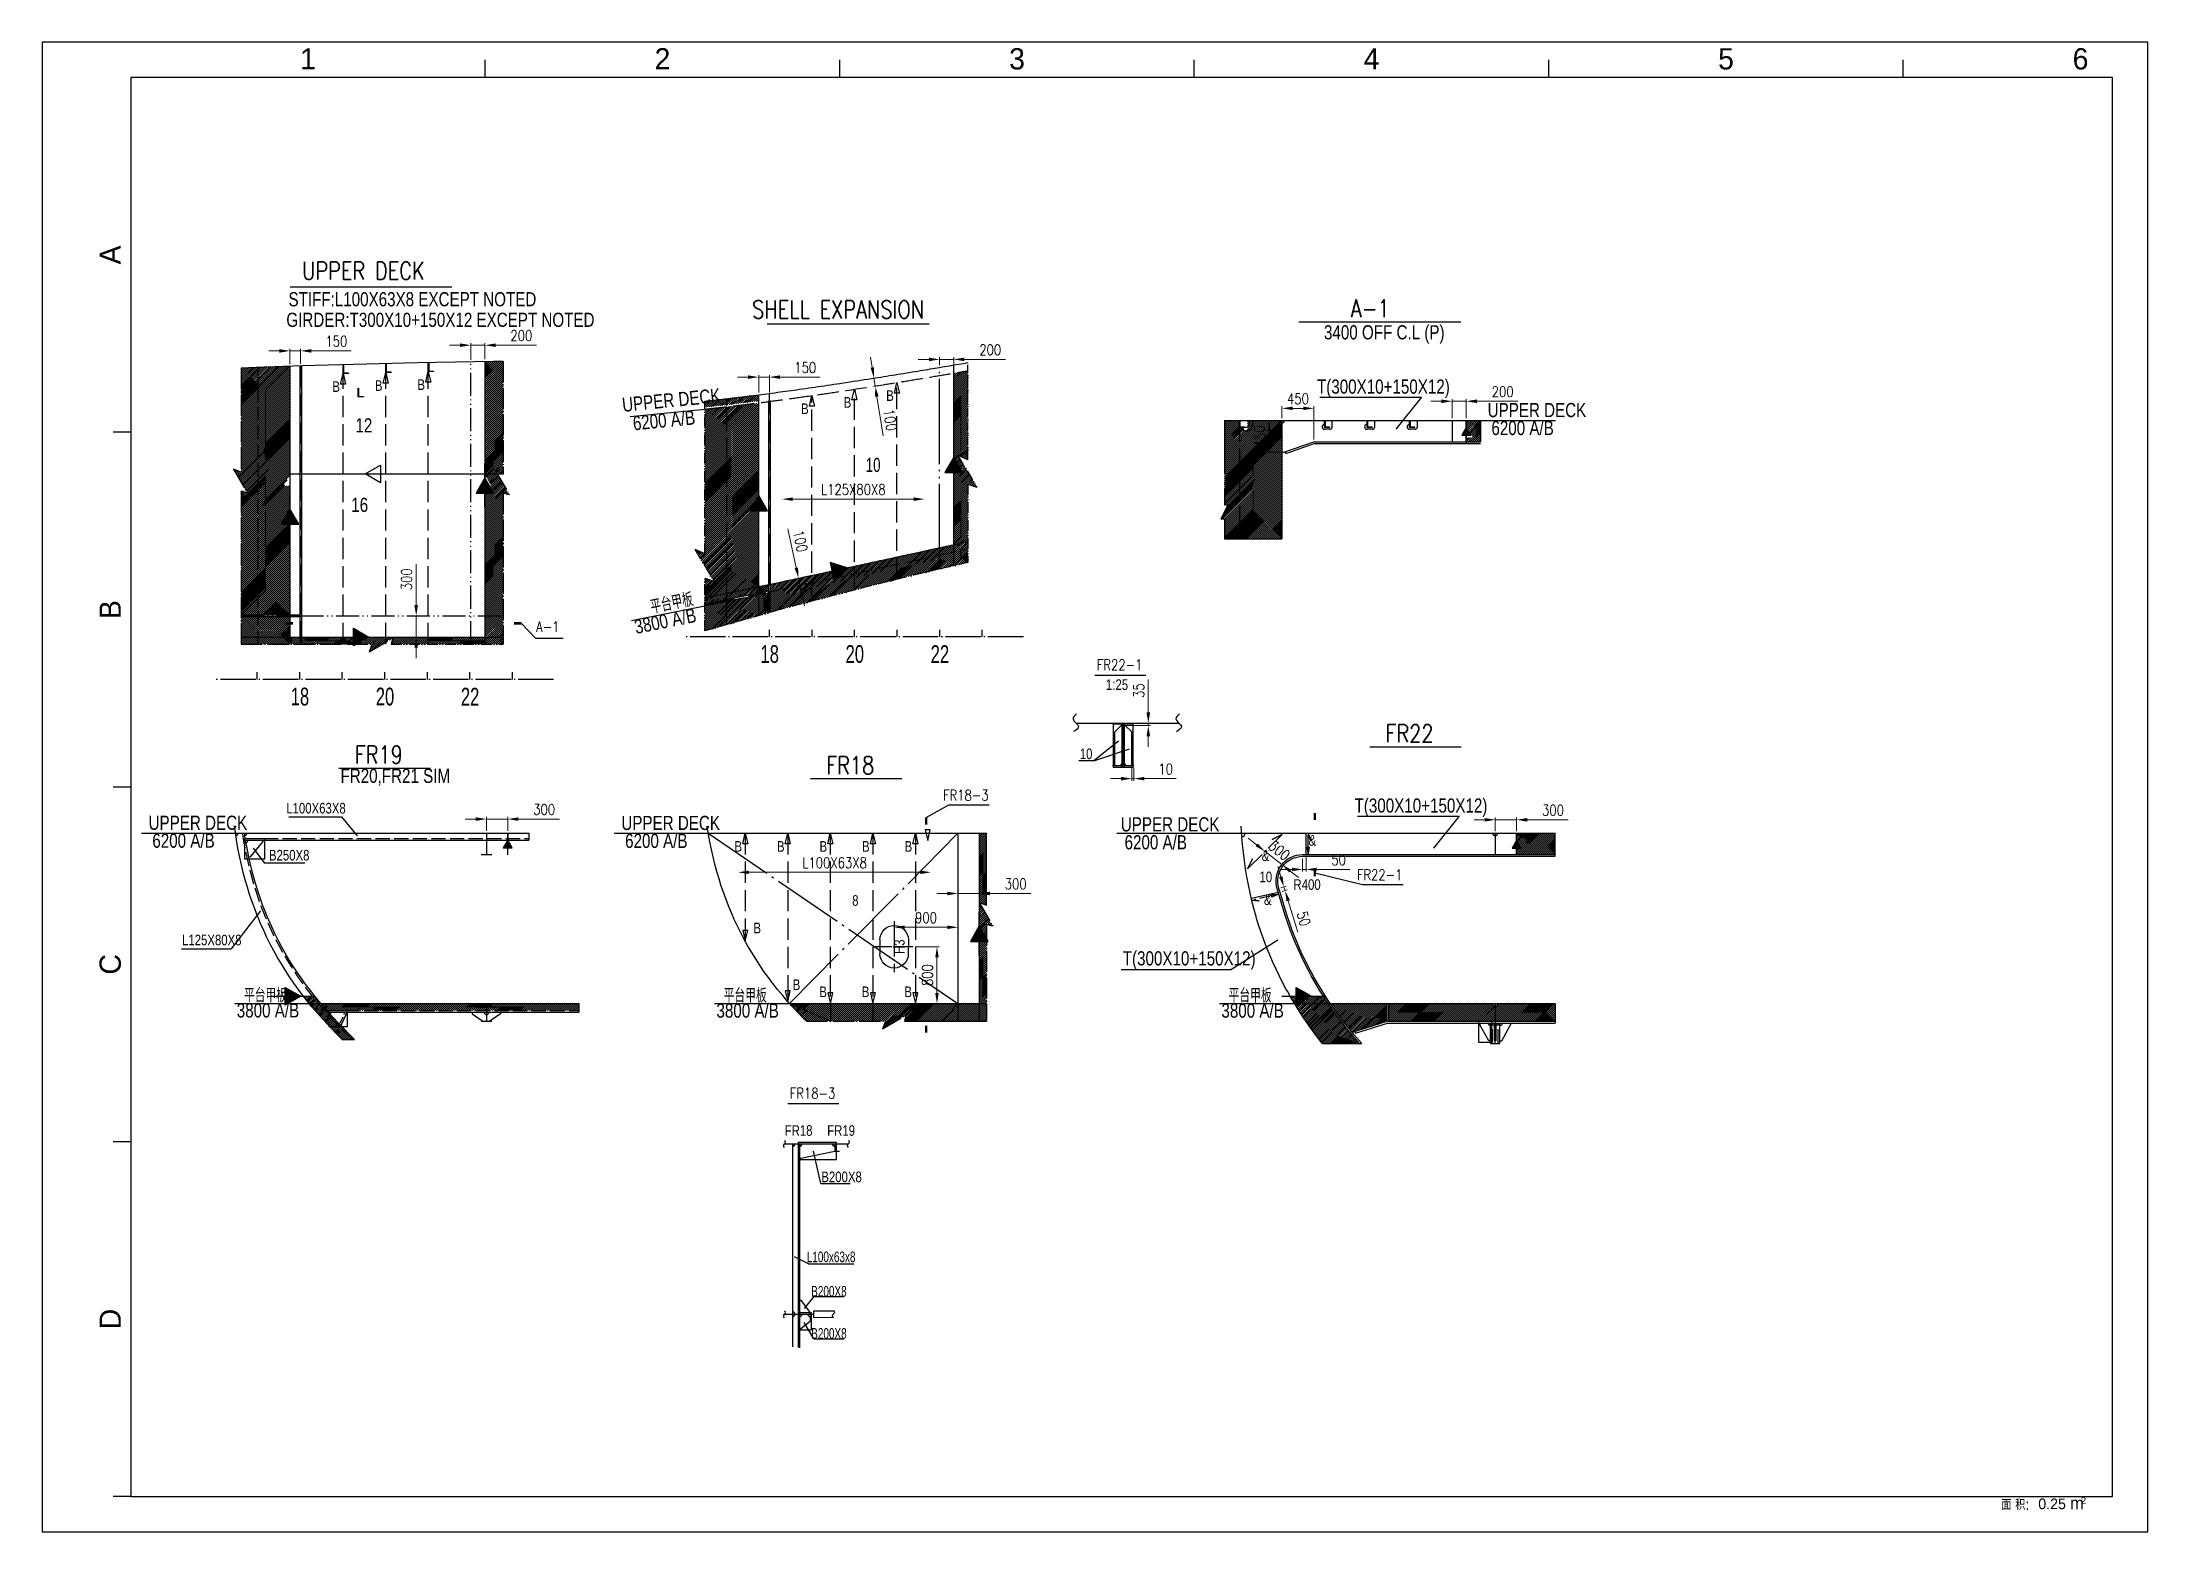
# Model space of a CAD drawing. Header units: millimetres. Extents: x -297547 to -267847, y -53178 to -32178.
import ezdxf
from ezdxf.enums import TextEntityAlignment as Align

# ---------------------------------------------------------------- set-up
doc = ezdxf.new("R2010")
doc.units = ezdxf.units.MM
doc.header["$LTSCALE"] = 50
for name, pattern in [('CEN10', [12, 10, -0.85, 0.3, -0.85]), ('CEN6', [7.45, 6, -0.6, 0.25, -0.6]), ('CENTER', [8, 5.5, -1, 0.5, -1]), ('DA4', [5.25, 4, -1.25]), ('DA5X4', [9, 5, -4]), ('DA7', [9, 7, -2]), ('DASHED', [8, 6, -2]), ('DOUBLEDOT', [10, 6.5, -1, 0.25, -1, 0.25, -1]), ('JNRD_Dash', [5.25, 4.2, -1.05]), ('PH15', [19.25, 15, -1.25, 0.25, -1.25, 0.25, -1.25]), ('ph3', [5.09, 3, -0.6, 0.145, -0.6, 0.145, -0.6]), ('PH30', [37, 30, -2, 0.5, -2, 0.5, -2])]:
    doc.linetypes.add(name, pattern=pattern)
for name, color, linetype in [('11', 7, 'Continuous'), ('200-CO0-ShellPlate', 4, 'Continuous'), ('200-CO1', 3, 'Continuous'), ('200-DO3', 2, 'JNRD_Dash'), ('Block Seam', 6, 'Continuous'), ('Braket', 30, 'Continuous'), ('Girder_Invisible', 3, 'DOUBLEDOT'), ('jg0', 7, 'Continuous'), ('L', 254, 'Continuous'), ('Plate_Invisible', 3, 'DASHED'), ('Plate_Visible', 3, 'Continuous'), ('Qblue', 5, 'DA4'), ('Qcyan', 4, 'CEN10'), ('Qgreen', 3, 'Continuous'), ('Qpurple', 6, 'Continuous'), ('Qred', 1, 'Continuous'), ('qwhite', 7, 'Continuous'), ('Seam', 30, 'Continuous'), ('ST', 7, 'Continuous'), ('Stiffener_Invisible', 2, 'DASHED'), ('Stiffener_Visible', 1, 'CENTER'), ('T', 3, 'Continuous'), ('TEXT', 4, 'Continuous')]:
    doc.layers.add(name, color=color, linetype=linetype)
doc.styles.add('HZDXF', font='short.shx', dxfattribs={"bigfont": 'hzdxf.shx'})
doc.styles.add('JNRD_E1', font='romans.shx', dxfattribs={"width": 0.8})
doc.styles.add('MARIC', font='short.shx', dxfattribs={"width": 0.7, "bigfont": 'hzdx.shx'})
doc.styles.add('ST', font='short.shx', dxfattribs={"width": 0.8, "height": 150, "bigfont": 'js64f.shx'})
doc.styles.add('ST_DIM', font='short.shx', dxfattribs={"width": 0.7, "bigfont": 'js64f.shx'})
doc.dimstyles.new('Jnrd_D150', dxfattribs={"dimtxt": 150, "dimasz": 150, "dimexe": 30, "dimexo": 30, "dimgap": 60, "dimtad": 1, "dimdec": 0, "dimrnd": 0.5, "dimtxsty": 'JNRD_E1', "dimcen": 0, "dimclrd": 1, "dimclre": 1, "dimclrt": 2, "dimazin": 3, "dimtfac": 1, "dimtdec": 0, "dimtmove": 0, "dimatfit": 3, "dimlwd": 5, "dimlwe": 5})
doc.dimstyles.new('SCALE-50-t3', dxfattribs={"dimscale": 50, "dimtxt": 3, "dimasz": 1.5, "dimexe": 1, "dimexo": 0.5, "dimgap": 0.502, "dimtad": 1, "dimdec": 0, "dimtxsty": 'ST_DIM', "dimcen": 0, "dimclrd": 4, "dimclre": 4, "dimclrt": 4, "dimazin": 3, "dimtfac": 1, "dimtdec": 0, "dimtmove": 2, "dimatfit": 3})

msp = doc.modelspace()

# ---------------------------------------------------------------- texts
at = {"style": 'ST', "width": 0.8}
for s, height, p in [('STIFF:L100X63X8 EXCEPT NOTED', 200, (-294072.3, -35902)), ('GIRDER:T300X10+150X12 EXCEPT NOTED', 200, (-294102.3, -36191.9)), ('B', 150, (-293453.2, -37108.6)), ('B', 150, (-292853.2, -37093.5)), ('B', 150, (-292253.2, -37080.8)), ('B', 150, (-285641.8, -37235.7)), ('T(300X10+150X12)', 200, (-279566.2, -37133.4)), ('B', 150, (-286841.8, -37420.2)), ('B', 150, (-286241.8, -37330.6)), (' 12', 200, (-293187.9, -37680)), ('16', 200, (-293186.7, -38800)), ('T(300X10+150X12)', 200, (-279036.2, -43038.8)), ('B250X8', 150, (-294347.4, -43714)), ('B', 150, (-287782, -43590)), ('B', 150, (-287182, -43590)), ('B', 150, (-286582, -43590)), ('B', 150, (-285982, -43590)), ('B', 150, (-285382, -43590)), ('8 ', 150, (-286121.8, -44352.7)), ('R400', 150, (-279897.7, -44128.1)), ('B', 150, (-287514.1, -44740.4)), ('T(300X10+150X12)', 200, (-282305.3, -45193)), ('B', 150, (-286960.7, -45539.5)), ('B', 150, (-286585.7, -45640)), ('B', 150, (-285986, -45640)), ('B', 150, (-285386, -45640))]:
    msp.add_text(s, height=height, dxfattribs=at).set_placement(p)
at = {"linetype": 'Continuous', "ltscale": 17.3749, "style": 'ST', "width": 0.8}
for s, height, rotation, p in [('UPPER DECK', 200, 5.66508, (-289355.6, -37391.5)), ('6200 A/B', 200, 5.66508, (-289204.6, -37651.9)), ('平台甲板', 200, 11.3763, (-288945.2, -40243.1)), ('3800 A/B', 200, 11.3763, (-289169.7, -40521.4)), ('H3', 150, 89.96598, (-285381.3, -45032))]:
    msp.add_text(s, height=height, rotation=rotation, dxfattribs=at).set_placement(p)
for s, height, p in [('UPPER DECK', 200, (-277159.2, -37464.3)), ('6200 A/B', 200, (-277106.1, -37716.7)), ('FR20,FR21 SIM', 200, (-293338.4, -42620)), ('L100X63X8', 150, (-294103.5, -43051.2)), ('UPPER DECK', 200, (-296045.5, -43281.7)), ('6200 A/B', 200, (-295992.4, -43534.1)), ('UPPER DECK', 200, (-289377, -43284.3)), ('6200 A/B', 200, (-289324, -43536.7)), ('UPPER DECK', 200, (-282332.9, -43304.3)), ('6200 A/B', 200, (-282279.8, -43556.7)), ('L125X80X8', 150, (-295573.2, -44909.4)), ('3800 A/B', 200, (-294801.4, -45927)), ('平台甲板', 200, (-294700.4, -45714.7)), ('3800 A/B', 200, (-288035.9, -45929.6)), ('平台甲板', 200, (-287934.9, -45717.3)), ('3800 A/B', 200, (-280914.2, -45929.6)), ('平台甲板', 200, (-280813.2, -45717.3)), ('FR18', 150, (-287073.8, -47594.9)), ('FR19', 150, (-286473.8, -47594.9)), ('B200X8', 150, (-286556.8, -48248.5))]:
    msp.add_text(s, height=height, dxfattribs=at).set_placement(p)
at = {"style": 'ST', "width": 0.7}
msp.add_text('10 ', height=200, dxfattribs=at).set_placement((-285800, -38136.9), align=Align.MIDDLE)
at = {"style": 'ST', "width": 0.8}
for s, p in [('1:25', (-282386.2, -41310.1)), ('10', (-282822.8, -42285.3)), ('&', (-279630.8, -43506.3)), ('&', (-280292.4, -43720.3)), ('10', (-280288, -44020)), ('&', (-280260, -44340))]:
    msp.add_text(s, height=150, dxfattribs=at).set_placement(p, align=Align.CENTER)
at = {"layer": '200-CO1', "color": 3, "style": 'JNRD_E1', "width": 0.8}
for s, p in [('UPPER DECK', (-293880.7, -35525.7)), ('SHELL EXPANSION', (-287532.3, -36071.5)), ('A-1', (-279089.9, -36057)), ('FR22', (-278599.9, -42047)), ('FR19', (-293137.5, -42347)), ('FR18', (-286487.5, -42497))]:
    msp.add_text(s, height=250, dxfattribs=at).set_placement(p)
at = {"layer": 'ST', "style": 'ST', "width": 0.8}
msp.add_text('3400 OFF C.L (P)', height=200, dxfattribs=at).set_placement((-279467.2, -36368.1))
at = {"layer": 'ST', "color": 0, "style": 'ST', "width": 0.7}
for s, p in [('18', (-287284.9, -40802.6)), ('20', (-286084.9, -40802.6)), ('22', (-284884.9, -40802.6)), ('18', (-293910.6, -41402.5)), ('20', (-292710.6, -41402.5)), ('22', (-291510.6, -41402.5))]:
    msp.add_text(s, height=250, dxfattribs=at).set_placement(p, align=Align.MIDDLE)
at = {"layer": 'TEXT', "color": 3, "linetype": 'Continuous', "style": 'JNRD_E1', "width": 0.8}
for s, p in [('A-1', (-290579.8, -40492.6)), ('FR22-1', (-282671.2, -41030)), ('FR18-3', (-284840.5, -42868.9)), ('FR22-1', (-279003, -43989.2)), ('FR18-3', (-287002.9, -47070))]:
    msp.add_text(s, height=150, dxfattribs=at).set_placement(p)

# ---------------------------------------------------------------- blocks, each defined once
blk = doc.blocks.new('$DrawRange420594')
for points in [[(100, 0), (100, 5)], [(200, 0), (200, 5)], [(300, 0), (300, 5)], [(400, 0), (400, 5)], [(500, 0), (500, 5)], [(0, -100), (-5, -100)], [(0, -200), (-5, -200)], [(0, -300), (-5, -300)], [(0, -400), (-5, -400)]]:
    blk.add_lwpolyline(points)
at = {"color": 2, "style": 'HZDXF'}
for s, p in [('1', (50, 0.5)), ('2', (150, 0.5)), ('3', (250, 0.5)), ('4', (350, 0.5)), ('5', (450, 0.5)), ('6', (550, 0.5))]:
    blk.add_text(s, height=6, dxfattribs=at).set_placement(p, align=Align.BOTTOM_CENTER)
for s, p in [('A', (-1, -50)), ('B', (-1, -150)), ('C', (-1, -250)), ('D', (-1, -350))]:
    blk.add_text(s, height=6, rotation=90, dxfattribs=at).set_placement(p, align=Align.BOTTOM_CENTER)
blk = doc.blocks.new('$frameArea')
at = {"color": 2, "linetype": 'Continuous', "style": 'HZDXF'}
for s, p in [('面', (-31.33, -3.8)), ('积:', (-27.42, -3.8))]:
    blk.add_text(s, height=3, dxfattribs=at).set_placement(p)
at = {"color": 2, "style": 'HZDXF'}
for s, height, p in [('m', 3.5, (-11.95, -3.61)), ('2', 2, (-8.89, -2.17))]:
    blk.add_text(s, height=height, dxfattribs=at).set_placement(p)
at = {"color": 2, "linetype": 'Continuous', "style": 'HZDXF'}
blk.add_attdef('AREA', text='', height=3, dxfattribs=at).set_placement((-17.02, -3.6), align=Align.CENTER)
blk = doc.blocks.new('400x600')
for p, q in [((-200, 100), (-200, -100)), ((200, 100), (200, -100))]:
    blk.add_line(p, q)
for centre, start, end in [((0, 100), 0, 180), ((0, -100), 180, 0)]:
    blk.add_arc(centre, 200, start, end)
at = {"layer": 'jg0', "color": 7, "linetype": 'CEN10'}
blk.add_line((0, 361), (0, -361), dxfattribs=at)
at = {"layer": 'jg0', "color": 7, "linetype": 'CEN10', "ltscale": 0.5}
blk.add_line((-265, 0), (265, 0), dxfattribs=at)
blk = doc.blocks.new('L100')
at = {"color": 3}
blk.add_lwpolyline([(0, 0), (0, -100), (63, -100)], dxfattribs=at)
blk = doc.blocks.new('plt & sti_mark_q')
at = {"layer": 'qwhite'}
blk.add_line((-637.5, 0), (637.5, 0), dxfattribs=at)
at = {"layer": 'qwhite', "style": 'MARIC', "width": 0.7}
for tag, p in [('PLT', (0, 200)), ('STI', (0, -200))]:
    blk.add_attdef(tag, text='', height=300, dxfattribs=at).set_placement(p, align=Align.MIDDLE)
blk = doc.blocks.new('S')
at = {"color": 0, "lineweight": -2}
blk.add_open_spline([(0, -50), (-7, -42), (-22, -25), (0, 0), (23, 25), (8, 42), (0, 50)], degree=3, dxfattribs=at)
blk = doc.blocks.new('bktaxbbb')
at = {"layer": 'qwhite'}
blk.add_line((-212.5, 0), (212.5, 0), dxfattribs=at)
at = {"layer": 'qwhite', "style": 'MARIC', "width": 0.85}
for tag, p in [('PLT', (0, 100)), ('STI', (0, -100))]:
    blk.add_attdef(tag, text='', height=150, dxfattribs=at).set_placement(p, align=Align.MIDDLE)
blk = doc.blocks.new('*D720')
at = {"layer": 'Defpoints', "color": 0}
for p in [(-293901, -36530), (-294051, -36747), (-293901, -36742)]:
    blk.add_point(p, dxfattribs=at)
at = {"layer": 'Seam', "color": 1, "lineweight": 5}
for p, q in [((-294201, -36530), (-294351, -36530)), ((-294051, -36717), (-294051, -36500)), ((-294051, -36530), (-293901, -36530)), ((-293901, -36712), (-293901, -36500)), ((-293751, -36530), (-293190, -36530))]:
    blk.add_line(p, q, dxfattribs=at)
at = {"layer": 'Seam', "color": 1}
for points in [[(-294201, -36555), (-294201, -36505), (-294051, -36530)], [(-293751, -36505), (-293751, -36555), (-293901, -36530)]]:
    blk.add_solid(points, dxfattribs=at)
at = {"layer": 'Seam', "color": 2, "insert": (-293396, -36395), "char_height": 150, "attachment_point": 5, "style": 'JNRD_E1'}
blk.add_mtext('\\A1;150', dxfattribs=at)
blk = doc.blocks.new('*D721')
at = {"layer": 'Defpoints', "color": 0}
for p in [(-291301, -36450), (-291501, -36685), (-291301, -36678)]:
    blk.add_point(p, dxfattribs=at)
at = {"layer": 'Seam', "color": 1, "lineweight": 5}
for p, q in [((-291651, -36450), (-291801, -36450)), ((-291501, -36655), (-291501, -36420)), ((-291501, -36450), (-291301, -36450)), ((-291301, -36648), (-291301, -36420)), ((-291151, -36450), (-290572, -36450))]:
    blk.add_line(p, q, dxfattribs=at)
at = {"layer": 'Seam', "color": 1}
for points in [[(-291651, -36475), (-291651, -36425), (-291501, -36450)], [(-291151, -36425), (-291151, -36475), (-291301, -36450)]]:
    blk.add_solid(points, dxfattribs=at)
at = {"layer": 'Seam', "color": 2, "insert": (-290787, -36315), "char_height": 150, "attachment_point": 5, "style": 'JNRD_E1'}
blk.add_mtext('\\A1;200', dxfattribs=at)
blk = doc.blocks.new('*D722')
at = {"layer": 'Defpoints', "color": 0}
for p in [(-292271, -40264), (-292271, -40264), (-292271, -40564)]:
    blk.add_point(p, dxfattribs=at)
at = {"layer": 'Seam', "color": 1, "lineweight": 5}
for p, q in [((-292271, -40114), (-292271, -39535)), ((-292301, -40264), (-292301, -40264)), ((-292271, -40564), (-292271, -40264)), ((-292301, -40564), (-292301, -40564)), ((-292271, -40714), (-292271, -40864))]:
    blk.add_line(p, q, dxfattribs=at)
at = {"layer": 'Seam', "color": 1}
for points in [[(-292296, -40114), (-292246, -40114), (-292271, -40264)], [(-292246, -40714), (-292296, -40714), (-292271, -40564)]]:
    blk.add_solid(points, dxfattribs=at)
at = {"layer": 'Seam', "color": 2, "insert": (-292406, -39749), "char_height": 150, "attachment_point": 5, "rotation": 90, "style": 'JNRD_E1'}
blk.add_mtext('\\A1;300', dxfattribs=at)
blk = doc.blocks.new('block')
at = {"layer": 'Block Seam'}
blk.add_hatch(color=256, dxfattribs=at).paths.add_polyline_path([(-535741, 650516), (-535616, 650733), (-535491, 650516)])
blk.add_line((-535616, 650316), (-535616, 650933), dxfattribs=at)
blk.add_lwpolyline([(-535616, 650733), (-535741, 650516), (-535491, 650516), (-535616, 650733)], dxfattribs=at)
blk = doc.blocks.new('*D723')
at = {"layer": 'Defpoints', "color": 0}
for p in [(-287290, -36900), (-287440, -37149), (-287290, -37149)]:
    blk.add_point(p, dxfattribs=at)
at = {"layer": 'Seam', "color": 1, "lineweight": 5}
for p, q in [((-287590, -36900), (-287740, -36900)), ((-287440, -37119), (-287440, -36870)), ((-287440, -36900), (-287290, -36900)), ((-287290, -37119), (-287290, -36870)), ((-287140, -36900), (-286578, -36900))]:
    blk.add_line(p, q, dxfattribs=at)
at = {"layer": 'Seam', "color": 1}
for points in [[(-287590, -36925), (-287590, -36875), (-287440, -36900)], [(-287140, -36875), (-287140, -36925), (-287290, -36900)]]:
    blk.add_solid(points, dxfattribs=at)
at = {"layer": 'Seam', "color": 2, "insert": (-286784, -36765), "char_height": 150, "attachment_point": 5, "style": 'JNRD_E1'}
blk.add_mtext('\\A1;150', dxfattribs=at)
blk = doc.blocks.new('*D724')
at = {"layer": 'Defpoints', "color": 0}
for p in [(-284890, -36763), (-284690, -36650), (-284690, -36763)]:
    blk.add_point(p, dxfattribs=at)
at = {"layer": 'Seam', "color": 1, "lineweight": 5}
for p, q in [((-285040, -36650), (-285190, -36650)), ((-284890, -36733), (-284890, -36620)), ((-284890, -36650), (-284690, -36650)), ((-284690, -36733), (-284690, -36620)), ((-284540, -36650), (-283961, -36650))]:
    blk.add_line(p, q, dxfattribs=at)
at = {"layer": 'Seam', "color": 1}
for points in [[(-285040, -36675), (-285040, -36625), (-284890, -36650)], [(-284540, -36625), (-284540, -36675), (-284690, -36650)]]:
    blk.add_solid(points, dxfattribs=at)
at = {"layer": 'Seam', "color": 2, "insert": (-284175, -36515), "char_height": 150, "attachment_point": 5, "style": 'JNRD_E1'}
blk.add_mtext('\\A1;200', dxfattribs=at)
blk = doc.blocks.new('*D725')
at = {"layer": 'Defpoints', "color": 0}
for p in [(-285832, -36916), (-285814, -37028), (-285797, -37025)]:
    blk.add_point(p, dxfattribs=at)
at = {"layer": 'Seam', "color": 1, "lineweight": 5}
for p, q in [((-285838, -36766), (-285861, -36617)), ((-285815, -36914), (-285797, -37025)), ((-285802, -36912), (-285785, -36909)), ((-285785, -37023), (-285767, -37020)), ((-285774, -37173), (-285686, -37728))]:
    blk.add_line(p, q, dxfattribs=at)
at = {"layer": 'Seam', "color": 1}
for points in [[(-285863, -36769), (-285813, -36762), (-285815, -36914)], [(-285749, -37169), (-285798, -37177), (-285797, -37025)]]:
    blk.add_solid(points, dxfattribs=at)
at = {"layer": 'Seam', "color": 2, "insert": (-285585, -37503), "char_height": 150, "attachment_point": 5, "rotation": 278.9761, "style": 'JNRD_E1'}
blk.add_mtext('\\A1;100', dxfattribs=at)
blk = doc.blocks.new('*D726')
at = {"layer": 'Defpoints', "color": 0}
for p in [(-286878, -39734), (-286845, -39727), (-286824, -39825)]:
    blk.add_point(p, dxfattribs=at)
at = {"layer": 'Seam', "color": 1, "lineweight": 5}
for p, q in [((-286910, -39588), (-287027, -39039)), ((-286874, -39734), (-286908, -39741)), ((-286858, -39832), (-286878, -39734)), ((-286853, -39831), (-286887, -39839)), ((-286826, -39979), (-286795, -40126))]:
    blk.add_line(p, q, dxfattribs=at)
at = {"layer": 'Seam', "color": 1}
for points in [[(-286934, -39593), (-286885, -39583), (-286878, -39734)], [(-286802, -39974), (-286851, -39984), (-286858, -39832)]]:
    blk.add_solid(points, dxfattribs=at)
at = {"layer": 'Seam', "color": 2, "insert": (-286852, -39212), "char_height": 150, "attachment_point": 5, "rotation": 282.0678, "style": 'JNRD_E1'}
blk.add_mtext('\\A1;100', dxfattribs=at)
blk = doc.blocks.new('*D727')
at = {"color": 1, "lineweight": 5}
for p, q in [((-280060, -37480), (-280060, -37310)), ((-279910, -37340), (-279760, -37340)), ((-279610, -37780), (-279610, -37310))]:
    blk.add_line(p, q, dxfattribs=at)
at = {"color": 1}
for points in [[(-279910, -37315), (-279910, -37365), (-280060, -37340)], [(-279760, -37365), (-279760, -37315), (-279610, -37340)]]:
    blk.add_solid(points, dxfattribs=at)
at = {"layer": 'Defpoints', "color": 0}
for p in [(-279610, -37340), (-280060, -37510), (-279610, -37810)]:
    blk.add_point(p, dxfattribs=at)
at = {"color": 2, "insert": (-279835, -37205), "char_height": 150, "attachment_point": 5, "style": 'JNRD_E1'}
blk.add_mtext('\\A1;450', dxfattribs=at)
blk = doc.blocks.new('*D728')
at = {"color": 1, "lineweight": 5}
for p, q in [((-280090, -37510), (-280270, -37510)), ((-280240, -37660), (-280240, -37810)), ((-280090, -37960), (-280270, -37960))]:
    blk.add_line(p, q, dxfattribs=at)
at = {"color": 1}
for points in [[(-280215, -37660), (-280265, -37660), (-280240, -37510)], [(-280265, -37810), (-280215, -37810), (-280240, -37960)]]:
    blk.add_solid(points, dxfattribs=at)
at = {"layer": 'Defpoints', "color": 0}
for p in [(-280060, -37510), (-280240, -37960), (-280060, -37960)]:
    blk.add_point(p, dxfattribs=at)
at = {"color": 2, "insert": (-280375, -37735), "char_height": 150, "attachment_point": 5, "rotation": 90, "style": 'JNRD_E1'}
blk.add_mtext('\\A1;450', dxfattribs=at)
blk = doc.blocks.new('*D729')
at = {"color": 1, "lineweight": 5}
for p, q in [((-277810, -37240), (-277960, -37240)), ((-277660, -37480), (-277660, -37210)), ((-277660, -37240), (-277460, -37240)), ((-277460, -37480), (-277460, -37210)), ((-277310, -37240), (-276731, -37240))]:
    blk.add_line(p, q, dxfattribs=at)
at = {"color": 1}
for points in [[(-277810, -37265), (-277810, -37215), (-277660, -37240)], [(-277310, -37215), (-277310, -37265), (-277460, -37240)]]:
    blk.add_solid(points, dxfattribs=at)
at = {"layer": 'Defpoints', "color": 0}
for p in [(-277460, -37240), (-277660, -37510), (-277460, -37510)]:
    blk.add_point(p, dxfattribs=at)
at = {"color": 2, "insert": (-276946, -37105), "char_height": 150, "attachment_point": 5, "style": 'JNRD_E1'}
blk.add_mtext('\\A1;200', dxfattribs=at)
blk = doc.blocks.new('*U731')
for p, q in [((110, -90), (110, 0)), ((75, -125), (0, -125))]:
    blk.add_line(p, q)
for centre, start, end in [((0, -90), 90, 270), ((75, -90), 270, 0)]:
    blk.add_arc(centre, 35, start, end)
at = {"layer": 'L'}
for p, q in [((0, -100), (0, 0)), ((0, 0), (7, 0)), ((7, 0), (7, -83)), ((75, -100), (0, -100)), ((17, -93), (70, -93)), ((75, -98), (75, -100))]:
    blk.add_line(p, q, dxfattribs=at)
for centre, radius, start, end in [((17, -83), 10, 180, 270), ((70, -98), 5, 360, 90)]:
    blk.add_arc(centre, radius, start, end, dxfattribs=at)
blk = doc.blocks.new('*U732')
for p, q in [((140, -50), (140, 0)), ((190, -50), (190, 0)), ((40, -115), (40, -100)), ((90, -100), (75, -100)), ((90, -150), (75, -150))]:
    blk.add_line(p, q)
for centre, radius, start, end in [((0, 0), 1, 180, 270), ((75, -115), 35, 180, 270), ((90, -50), 50, 270, 0), ((90, -50), 100, 270, 0)]:
    blk.add_arc(centre, radius, start, end)
at = {"layer": 'L'}
for p, q in [((0, -100), (0, 0)), ((0, 0), (7, 0)), ((7, 0), (7, -83)), ((75, -100), (0, -100)), ((17, -93), (70, -93)), ((75, -98), (75, -100))]:
    blk.add_line(p, q, dxfattribs=at)
for centre, radius, start, end in [((17, -83), 10, 180, 270), ((70, -98), 5, 360, 90)]:
    blk.add_arc(centre, radius, start, end, dxfattribs=at)
blk = doc.blocks.new('*U734')
at = {"layer": 'T'}
for p, q in [((0, 0), (0, -300)), ((-75, -300), (75, -300))]:
    blk.add_line(p, q, dxfattribs=at)
blk = doc.blocks.new('*D735')
at = {"color": 1, "lineweight": 5}
for p, q in [((-285235, -44930), (-284896, -44930)), ((-284926, -45080), (-284926, -45580)), ((-284931, -45730), (-284896, -45730))]:
    blk.add_line(p, q, dxfattribs=at)
at = {"color": 1}
for points in [[(-284901, -45080), (-284951, -45080), (-284926, -44930)], [(-284951, -45580), (-284901, -45580), (-284926, -45730)]]:
    blk.add_solid(points, dxfattribs=at)
at = {"layer": 'Defpoints', "color": 0}
for p in [(-285265, -44930), (-284961, -45730), (-284926, -45730)]:
    blk.add_point(p, dxfattribs=at)
at = {"color": 2, "insert": (-285061, -45330), "char_height": 150, "attachment_point": 5, "rotation": 90, "style": 'JNRD_E1'}
blk.add_mtext('\\A1;800', dxfattribs=at)
blk = doc.blocks.new('*D736')
at = {"color": 1, "lineweight": 5}
for p, q in [((-285530, -44718), (-285530, -44625)), ((-285380, -44655), (-284780, -44655)), ((-284630, -44718), (-284630, -44625))]:
    blk.add_line(p, q, dxfattribs=at)
at = {"color": 1}
for points in [[(-285380, -44630), (-285380, -44680), (-285530, -44655)], [(-284780, -44680), (-284780, -44630), (-284630, -44655)]]:
    blk.add_solid(points, dxfattribs=at)
at = {"layer": 'Defpoints', "color": 0}
for p in [(-285530, -44748), (-284630, -44655), (-284630, -44748)]:
    blk.add_point(p, dxfattribs=at)
at = {"color": 2, "insert": (-285080, -44520), "char_height": 150, "attachment_point": 5, "style": 'JNRD_E1'}
blk.add_mtext('\\A1;900', dxfattribs=at)
blk = doc.blocks.new('*D737')
at = {"color": 1, "lineweight": 5}
for p, q in [((-284780, -44179), (-284930, -44179)), ((-284630, -44149), (-284630, -44149)), ((-284630, -44179), (-284330, -44179)), ((-284330, -44149), (-284330, -44149)), ((-284180, -44179), (-283601, -44179))]:
    blk.add_line(p, q, dxfattribs=at)
at = {"color": 1}
for points in [[(-284780, -44204), (-284780, -44154), (-284630, -44179)], [(-284180, -44154), (-284180, -44204), (-284330, -44179)]]:
    blk.add_solid(points, dxfattribs=at)
at = {"layer": 'Defpoints', "color": 0}
for p in [(-284630, -44179), (-284330, -44179), (-284330, -44179)]:
    blk.add_point(p, dxfattribs=at)
at = {"color": 2, "insert": (-283815, -44044), "char_height": 150, "attachment_point": 5, "style": 'JNRD_E1'}
blk.add_mtext('\\A1;300', dxfattribs=at)
blk = doc.blocks.new('*D738')
at = {"color": 1, "lineweight": 5}
for p, q in [((-291430, -43130), (-291580, -43130)), ((-291280, -43297), (-291280, -43100)), ((-291280, -43130), (-290980, -43130)), ((-290980, -43297), (-290980, -43100)), ((-290830, -43130), (-290252, -43130))]:
    blk.add_line(p, q, dxfattribs=at)
at = {"color": 1}
for points in [[(-291430, -43155), (-291430, -43105), (-291280, -43130)], [(-290830, -43105), (-290830, -43155), (-290980, -43130)]]:
    blk.add_solid(points, dxfattribs=at)
at = {"layer": 'Defpoints', "color": 0}
for p in [(-291280, -43327), (-290980, -43130), (-290980, -43327)]:
    blk.add_point(p, dxfattribs=at)
at = {"color": 2, "insert": (-290466, -42995), "char_height": 150, "attachment_point": 5, "style": 'JNRD_E1'}
blk.add_mtext('\\A1;300', dxfattribs=at)
blk = doc.blocks.new('*D739')
at = {"color": 1, "lineweight": 5}
for p, q in [((-287730, -43850), (-287730, -43850)), ((-287580, -43880), (-285160, -43880)), ((-285010, -43850), (-285010, -43850))]:
    blk.add_line(p, q, dxfattribs=at)
at = {"color": 1}
for points in [[(-287580, -43855), (-287580, -43905), (-287730, -43880)], [(-285160, -43905), (-285160, -43855), (-285010, -43880)]]:
    blk.add_solid(points, dxfattribs=at)
at = {"layer": 'Defpoints', "color": 0}
for p in [(-287730, -43880), (-285010, -43880), (-285010, -43880)]:
    blk.add_point(p, dxfattribs=at)
at = {"color": 2, "insert": (-286370, -43745), "char_height": 150, "attachment_point": 5, "style": 'JNRD_E1'}
blk.add_mtext('\\A1;L100X63X8', dxfattribs=at)
blk = doc.blocks.new('*D740')
at = {"color": 1, "lineweight": 5}
for p, q in [((-281945, -41627), (-281945, -41162)), ((-282269, -41777), (-281915, -41777)), ((-282269, -41812), (-281915, -41812)), ((-281945, -41812), (-281945, -41777)), ((-281945, -41962), (-281945, -42112))]:
    blk.add_line(p, q, dxfattribs=at)
at = {"color": 1}
for points in [[(-281970, -41627), (-281920, -41627), (-281945, -41777)], [(-281920, -41962), (-281970, -41962), (-281945, -41812)]]:
    blk.add_solid(points, dxfattribs=at)
at = {"layer": 'Defpoints', "color": 0}
for p in [(-282299, -41777), (-282299, -41812), (-281945, -41777)]:
    blk.add_point(p, dxfattribs=at)
at = {"color": 2, "insert": (-282080, -41319), "char_height": 150, "attachment_point": 5, "rotation": 90, "style": 'JNRD_E1'}
blk.add_mtext('\\A1;35', dxfattribs=at)
blk = doc.blocks.new('*D741')
at = {"color": 1, "lineweight": 5}
for p, q in [((-282179, -42407), (-282179, -42590)), ((-282149, -42407), (-282149, -42590)), ((-282329, -42560), (-282479, -42560)), ((-282179, -42560), (-282149, -42560)), ((-281999, -42560), (-281552, -42560))]:
    blk.add_line(p, q, dxfattribs=at)
at = {"color": 1}
for points in [[(-282329, -42585), (-282329, -42535), (-282179, -42560)], [(-281999, -42535), (-281999, -42585), (-282149, -42560)]]:
    blk.add_solid(points, dxfattribs=at)
at = {"layer": 'Defpoints', "color": 0}
for p in [(-282179, -42377), (-282149, -42377), (-282149, -42560)]:
    blk.add_point(p, dxfattribs=at)
at = {"color": 2, "insert": (-281701, -42425), "char_height": 150, "attachment_point": 5, "style": 'JNRD_E1'}
blk.add_mtext('\\A1;10', dxfattribs=at)
blk = doc.blocks.new('*D742')
at = {"color": 1, "lineweight": 5}
for p, q in [((-280418, -43494), (-280536, -43401)), ((-280299, -43586), (-280062, -43771)), ((-280283, -43566), (-280281, -43562)), ((-280046, -43751), (-280043, -43747)), ((-279943, -43863), (-279825, -43955))]:
    blk.add_line(p, q, dxfattribs=at)
at = {"color": 1}
for points in [[(-280433, -43513), (-280402, -43474), (-280299, -43586)], [(-279928, -43844), (-279959, -43883), (-280062, -43771)]]:
    blk.add_solid(points, dxfattribs=at)
at = {"layer": 'Defpoints', "color": 0}
for p in [(-280302, -43589), (-280064, -43774), (-280062, -43771)]:
    blk.add_point(p, dxfattribs=at)
at = {"color": 2, "insert": (-280097, -43572), "char_height": 150, "attachment_point": 5, "rotation": 322.0643, "style": 'JNRD_E1'}
blk.add_mtext('\\A1;300', dxfattribs=at)
blk = doc.blocks.new('*D743')
at = {"color": 1, "lineweight": 5}
for p, q in [((-279919, -43840), (-280069, -43840)), ((-279769, -43685), (-279769, -43870)), ((-279769, -43840), (-279719, -43840)), ((-279719, -43660), (-279719, -43870)), ((-279569, -43840), (-279105, -43840))]:
    blk.add_line(p, q, dxfattribs=at)
at = {"color": 1}
for points in [[(-279919, -43865), (-279919, -43815), (-279769, -43840)], [(-279569, -43815), (-279569, -43865), (-279719, -43840)]]:
    blk.add_solid(points, dxfattribs=at)
at = {"layer": 'Defpoints', "color": 0}
for p in [(-279769, -43655), (-279719, -43630), (-279719, -43840)]:
    blk.add_point(p, dxfattribs=at)
at = {"color": 2, "insert": (-279262, -43705), "char_height": 150, "attachment_point": 5, "style": 'JNRD_E1'}
blk.add_mtext('\\A1;50', dxfattribs=at)
blk = doc.blocks.new('*D744')
at = {"color": 1, "lineweight": 5}
for p, q in [((-280076, -43943), (-280120, -43799)), ((-280074, -44099), (-280003, -44077)), ((-280059, -44150), (-279988, -44128)), ((-280032, -44086), (-280016, -44137)), ((-279972, -44281), (-279836, -44724))]:
    blk.add_line(p, q, dxfattribs=at)
at = {"color": 1}
for points in [[(-280100, -43950), (-280052, -43935), (-280032, -44086)], [(-279948, -44273), (-279996, -44288), (-280016, -44137)]]:
    blk.add_solid(points, dxfattribs=at)
at = {"layer": 'Defpoints', "color": 0}
for p in [(-280103, -44108), (-280087, -44159), (-280016, -44137)]:
    blk.add_point(p, dxfattribs=at)
at = {"color": 2, "insert": (-279753, -44534), "char_height": 150, "attachment_point": 5, "rotation": 287.0923, "style": 'JNRD_E1'}
blk.add_mtext('\\A1;50', dxfattribs=at)
blk = doc.blocks.new('*D745')
at = {"color": 1, "lineweight": 5}
for p, q in [((-277201, -43140), (-277351, -43140)), ((-277051, -43300), (-277051, -43110)), ((-277051, -43140), (-276751, -43140)), ((-276751, -43300), (-276751, -43110)), ((-276601, -43140), (-276023, -43140))]:
    blk.add_line(p, q, dxfattribs=at)
at = {"color": 1}
for points in [[(-277201, -43165), (-277201, -43115), (-277051, -43140)], [(-276601, -43115), (-276601, -43165), (-276751, -43140)]]:
    blk.add_solid(points, dxfattribs=at)
at = {"layer": 'Defpoints', "color": 0}
for p in [(-277051, -43330), (-276751, -43140), (-276751, -43330)]:
    blk.add_point(p, dxfattribs=at)
at = {"color": 2, "insert": (-276237, -43005), "char_height": 150, "attachment_point": 5, "style": 'JNRD_E1'}
blk.add_mtext('\\A1;300', dxfattribs=at)
blk = doc.blocks.new('*D746')
at = {"color": 1, "lineweight": 5}
for p, q in [((-287110, -38590), (-287110, -38590)), ((-285103, -38590), (-285103, -38590)), ((-286960, -38620), (-285253, -38620))]:
    blk.add_line(p, q, dxfattribs=at)
at = {"color": 1}
for points in [[(-286960, -38595), (-286960, -38645), (-287110, -38620)], [(-285253, -38645), (-285253, -38595), (-285103, -38620)]]:
    blk.add_solid(points, dxfattribs=at)
at = {"layer": 'Defpoints', "color": 0}
for p in [(-287110, -38620), (-285103, -38620), (-285103, -38620)]:
    blk.add_point(p, dxfattribs=at)
at = {"color": 2, "insert": (-286106, -38485), "char_height": 150, "attachment_point": 5, "style": 'JNRD_E1'}
blk.add_mtext('\\A1;L125X80X8', dxfattribs=at)
blk = doc.blocks.new('L125X75X7')
blk.add_lwpolyline([(75, 125), (0, 125), (0, 0), (7, 0), (7, 108, -0.414214), (17, 118), (70, 118, 0.414214), (75, 123)], format="xyb", close=True)
blk = doc.blocks.new('lx')
for points in [[(-151, 0), (0, 0)], [(151, 0), (0, 0)]]:
    blk.add_leader(points, dimstyle='SCALE-50-t3', override={"dimgap": 0.502, "dimtad": 0})

# ---------------------------------------------------------------- dimensions: what is measured, and where the dimension line sits
at = {"color": 6}
for base, p1, p2, picture, middle in [((-279610, -37340), (-280060, -37510), (-279610, -37810), '*D727', (-279835, -37205)), ((-277460, -37240), (-277660, -37509.9), (-277460, -37509.9), '*D729', (-276945.7, -37105)), ((-290980.2, -43130), (-291280.3, -43327.4), (-290980.2, -43327.4), '*D738', (-290465.9, -42995)), ((-276751.4, -43140), (-277051.4, -43330), (-276751.4, -43330), '*D745', (-276237.1, -43005)), ((-284630, -44654.6), (-285529.6, -44748.5), (-284630, -44748.5), '*D736', (-285079.8, -44519.6))]:
    dim = msp.add_linear_dim(base=base, p1=p1, p2=p2, dimstyle='Jnrd_D150', dxfattribs=at)
    dim.commit()
    dim.dimension.update_dxf_attribs({"geometry": picture, "text_midpoint": middle})
for base, p1, p2, picture, middle in [((-280240, -37960), (-280060, -37510), (-280060, -37960), '*D728', (-280375, -37735)), ((-281945.3, -41776.6), (-282299.4, -41811.6), (-282299.4, -41776.6), '*D740', (-282080.3, -41319.4))]:
    dim = msp.add_linear_dim(base=base, p1=p1, p2=p2, angle=90, dimstyle='Jnrd_D150', dxfattribs=at)
    dim.commit()
    dim.dimension.update_dxf_attribs({"geometry": picture, "text_midpoint": middle})
dim = msp.add_linear_dim(base=(-285102.9, -38620), p1=(-287110, -38620), p2=(-285102.9, -38620), text='L125X80X8', dimstyle='Jnrd_D150', override={"dimtxsty": 'JNRD_E1'}, dxfattribs=at)
dim.commit()
dim.dimension.update_dxf_attribs({"geometry": '*D746', "text_midpoint": (-286106.4, -38485)})
for base, p1, p2, text, picture, middle in [((-282149.4, -42560), (-282179.4, -42376.6), (-282149.4, -42376.6), '10', '*D741', (-281700.8, -42425)), ((-285010, -43880), (-287730, -43880), (-285010, -43880), 'L100X63X8', '*D739', (-286370, -43745)), ((-284329.7, -44178.6), (-284630, -44178.6), (-284329.7, -44178.6), '300', '*D737', (-283815.4, -44043.6))]:
    dim = msp.add_linear_dim(base=base, p1=p1, p2=p2, text=text, dimstyle='Jnrd_D150', dxfattribs=at)
    dim.commit()
    dim.dimension.update_dxf_attribs({"geometry": picture, "text_midpoint": middle})
dim = msp.add_linear_dim(base=(-280061.7, -43771), p1=(-280301.9, -43589.3), p2=(-280064.4, -43774.5), angle=322.06427, text='300', dimstyle='Jnrd_D150', dxfattribs=at)
dim.commit()
dim.dimension.update_dxf_attribs({"geometry": '*D742', "text_midpoint": (-280180.4, -43678.5), "dimtype": 161})
dim = msp.add_linear_dim(base=(-279719.3, -43840), p1=(-279768.6, -43655), p2=(-279719.3, -43630), dimstyle='Jnrd_D150', dxfattribs=at)
dim.commit()
dim.dimension.update_dxf_attribs({"geometry": '*D743', "text_midpoint": (-279262.2, -43840), "dimtype": 160})
dim = msp.add_aligned_dim(p1=(-280103.1, -44107.9), p2=(-280087.4, -44159.1), distance=74.4, text='50', dimstyle='Jnrd_D150', dxfattribs=at)
dim.commit()
dim.dimension.update_dxf_attribs({"geometry": '*D744', "text_midpoint": (-279752.8, -44534.5)})
dim = msp.add_linear_dim(base=(-284926.1, -45730), p1=(-285264.9, -44929.5), p2=(-284960.7, -45730), angle=90, text='800', dimstyle='Jnrd_D150', dxfattribs=at)
dim.commit()
dim.dimension.update_dxf_attribs({"geometry": '*D735', "text_midpoint": (-285061.1, -45329.8)})
at = {"layer": 'Seam', "color": 6}
for base, p1, p2, picture, middle in [((-291301, -36450), (-291501.2, -36685), (-291301, -36677.7), '*D721', (-290786.8, -36315)), ((-293901.2, -36530), (-294051.2, -36747.1), (-293901.2, -36741.8), '*D720', (-293395.5, -36395)), ((-284689.8, -36650), (-284889.8, -36763.1), (-284689.8, -36763.1), '*D724', (-284175.5, -36515)), ((-287289.8, -36900), (-287439.8, -37148.9), (-287289.8, -37148.9), '*D723', (-286784.1, -36765))]:
    dim = msp.add_linear_dim(base=base, p1=p1, p2=p2, dimstyle='Jnrd_D150', dxfattribs=at)
    dim.commit()
    dim.dimension.update_dxf_attribs({"geometry": picture, "text_midpoint": middle})
dim = msp.add_aligned_dim(p1=(-285831.9, -36916.5), p2=(-285814.3, -37027.6), distance=17.4, text='100', dimstyle='Jnrd_D150', dxfattribs=at)
dim.commit()
dim.dimension.update_dxf_attribs({"geometry": '*D725', "text_midpoint": (-285584.9, -37503.3)})
dim = msp.add_aligned_dim(p1=(-286823.7, -39825), p2=(-286844.6, -39727.2), distance=34.6, dimstyle='Jnrd_D150', dxfattribs=at)
dim.commit()
dim.dimension.update_dxf_attribs({"geometry": '*D726', "text_midpoint": (-286852.2, -39211.7)})
dim = msp.add_linear_dim(base=(-292270.6, -40263.7), p1=(-292270.6, -40564), p2=(-292270.6, -40263.7), angle=90, text='300', dimstyle='Jnrd_D150', dxfattribs=at)
dim.commit()
dim.dimension.update_dxf_attribs({"geometry": '*D722', "text_midpoint": (-292405.6, -39749.4)})

# ---------------------------------------------------------------- hatches: boundary and pattern name
h = msp.add_hatch()
h.set_pattern_fill('JIS_LC_20A', color=6, style=0)
h.paths.add_polyline_path([(-294501.2, -40251.2), (-294501.2, -36763.6), (-294421.1, -36760.2), (-294411.2, -36759.8), (-294051.2, -36747.1), (-294051.2, -38275.4), (-294144.2, -38434.7), (-294051.2, -38434.7), (-294051.2, -40251.2)])
h.paths.add_polyline_path([(-294848.6, -38196), (-294741, -38240), (-294741, -36773.8), (-294501.2, -36763.6), (-294501.2, -40251.2), (-294741, -40251.2), (-294741, -38506.5), (-294653, -38531)])
h.paths.add_polyline_path([(-294741, -40564), (-294501.2, -40564), (-294501.2, -40276.2), (-294741, -40276.2)])
h.paths.add_polyline_path([(-294741, -40664), (-294741, -40564), (-294501.2, -40564), (-294501.2, -40664)])
h.paths.add_polyline_path([(-294051.2, -40664), (-294051.2, -40564), (-294501.2, -40564), (-294501.2, -40664)])
h.paths.add_polyline_path([(-294501.2, -40564), (-294051.2, -40564), (-294051.2, -40276.2), (-294501.2, -40276.2)])
h.paths.add_polyline_path([(-293885.7, -36400.1), (-293632.2, -36400.1), (-293632.2, -36625.1), (-293885.7, -36625.1)], flags=9)
h.paths.add_polyline_path([(-294450, -40541.2), (-294269.2, -40541.2), (-294269.2, -40278.7), (-294450, -40278.7)], flags=24)
h = msp.add_hatch()
h.set_pattern_fill('JIS_LC_20A', color=6, style=0)
h.paths.add_polyline_path([(-291301, -36681.7), (-291179.2, -36679.8), (-291043, -36677.7), (-291043, -38270), (-291150.6, -38226), (-290955, -38561), (-291043, -38536.5), (-291043, -40263.7), (-291301, -40263.7), (-291301, -38434.7), (-291208.1, -38434.7), (-291301, -38275.4)])
h.paths.add_polyline_path([(-291043, -40564), (-291043, -40263.7), (-291301, -40263.7), (-291301, -40564)])
h.paths.add_polyline_path([(-291533.1, -36304.8), (-291269.1, -36304.8), (-291269.1, -36529.8), (-291533.1, -36529.8)], flags=9)
h = msp.add_hatch()
h.set_pattern_fill('JIS_LC_20A', color=6, style=0)
edge = h.paths.add_edge_path()
edge.add_spline(control_points=[(-284489.8, -36809.8), (-284556.4, -36821.1), (-284623.1, -36832.4), (-284689.8, -36843.6)], knot_values=[15574.0302585, 15574.0302585, 15574.0302585, 15574.0302585, 15776.8463433, 15776.8463433, 15776.8463433, 15776.8463433], degree=3, periodic=0)
edge.add_line((-284689.8, -36843.6), (-284689.8, -38080))
edge.add_line((-284689.8, -38080), (-284596.8, -38239.3))
edge.add_line((-284596.8, -38239.3), (-284689.8, -38239.3))
edge.add_line((-284689.8, -38239.3), (-284689.8, -39261.6))
edge.add_arc((-587596.4, 1356944.7), 1428686.3, 282.2406154, 282.2488229)
edge.add_line((-284489.8, -39218.2), (-284489.8, -38406.9))
edge.add_line((-284489.8, -38406.9), (-284362.3, -38451.8))
edge.add_line((-284362.3, -38451.8), (-284632.7, -38000.7))
edge.add_line((-284632.7, -38000.7), (-284489.8, -38066.7))
edge.add_line((-284489.8, -38066.7), (-284489.8, -36809.8))
h.paths.add_polyline_path([(-284489.8, -39218.2, -0.0000358), (-284689.8, -39261.6), (-284689.8, -39364, 0.0000358), (-284489.8, -39320.6)])
h.paths.add_polyline_path([(-284489.8, -39320.6, -0.0000358), (-284689.8, -39364), (-284689.8, -39558.8, -0.0004582), (-284489.8, -39512.5)])
h.paths.add_polyline_path([(-284921.8, -36304.8), (-284657.8, -36304.8), (-284657.8, -36529.8), (-284921.8, -36529.8)], flags=9)
h = msp.add_hatch()
h.set_pattern_fill('JIS_LC_20A', color=6, style=0)
edge = h.paths.add_edge_path()
edge.add_spline(control_points=[(-287439.8, -37262.4), (-287468.5, -37266), (-287497.2, -37269.6), (-287606.6, -37283.4), (-287687.4, -37293.2), (-287808.7, -37307.7), (-287849.3, -37312.4), (-287889.8, -37317.1)], knot_values=[12339.4837971, 12339.4837971, 12339.4837971, 12339.4837971, 12426.2156646, 12426.2156646, 12670.3300086, 12670.3300086, 12792.657914, 12792.657914, 12792.657914, 12792.657914], degree=3, periodic=0)
edge.add_line((-287889.8, -37317.1), (-287889.8, -39945.2))
edge.add_arc((-309140.9, 64562.2), 106646.2, 281.494145, 281.740964)
edge.add_line((-287439.8, -39852.7), (-287439.8, -38759.3))
edge.add_line((-287439.8, -38759.3), (-287532.7, -38759.3))
edge.add_line((-287532.7, -38759.3), (-287439.8, -38600))
edge.add_line((-287439.8, -38600), (-287439.8, -37262.4))
edge = h.paths.add_edge_path()
edge.add_spline(control_points=[(-287889.8, -37317.1), (-287930.1, -37321.8), (-287970.5, -37326.4), (-288073.2, -37338), (-288135.7, -37344.8), (-288198.1, -37351.5)], knot_values=[12029.3469639, 12029.3469639, 12029.3469639, 12029.3469639, 12151.1334025, 12151.1334025, 12339.4837971, 12339.4837971, 12339.4837971, 12339.4837971], degree=3, periodic=0)
edge.add_line((-288198.1, -37351.5), (-288198.1, -39392))
edge.add_line((-288198.1, -39392), (-288341, -39326))
edge.add_line((-288341, -39326), (-288070.7, -39777.1))
edge.add_line((-288070.7, -39777.1), (-288198.1, -39732.2))
edge.add_line((-288198.1, -39732.2), (-288198.1, -40007.5))
edge.add_arc((-309140.9, 64562.2), 106646.2, 281.325146, 281.494145)
edge.add_line((-287889.8, -39945.2), (-287889.8, -37317.1))
edge = h.paths.add_edge_path()
edge.add_spline(control_points=[(-287439.8, -37148.9), (-287464.4, -37152.1), (-287489.1, -37155.2), (-287592, -37168.2), (-287670.3, -37177.8), (-287795.6, -37192.9), (-287842.7, -37198.4), (-287889.8, -37203.9)], knot_values=[12352.5431815, 12352.5431815, 12352.5431815, 12352.5431815, 12427.268103, 12427.268103, 12664.4654629, 12664.4654629, 12807.0382427, 12807.0382427, 12807.0382427, 12807.0382427], degree=3, periodic=0)
edge.add_line((-287889.8, -37203.9), (-287889.8, -37292))
edge.add_spline(control_points=[(-287889.8, -37292), (-287739.7, -37274.6), (-287589.7, -37256.3), (-287439.8, -37237.2)], knot_values=[12342.3790341, 12342.3790341, 12342.3790341, 12342.3790341, 12795.8465959, 12795.8465959, 12795.8465959, 12795.8465959], degree=3, periodic=0)
edge.add_line((-287439.8, -37237.2), (-287439.8, -37148.9))
edge = h.paths.add_edge_path()
edge.add_spline(control_points=[(-287889.8, -37203.9), (-287921, -37207.5), (-287952.3, -37211.1), (-288055, -37222.8), (-288126.6, -37230.7), (-288198.1, -37238.3)], knot_values=[12041.3925998, 12041.3925998, 12041.3925998, 12041.3925998, 12136.0171799, 12136.0171799, 12352.5431815, 12352.5431815, 12352.5431815, 12352.5431815], degree=3, periodic=0)
edge.add_line((-288198.1, -37238.3), (-288198.1, -37326.3))
edge.add_spline(control_points=[(-288198.1, -37326.3), (-288194.1, -37325.9), (-288190, -37325.5), (-288092.6, -37315), (-287999.3, -37304.6), (-287900.6, -37293.2), (-287895.2, -37292.6), (-287889.8, -37292)], knot_values=[12032.0163702, 12032.0163702, 12032.0163702, 12032.0163702, 12044.2641329, 12044.2641329, 12326.0504616, 12326.0504616, 12342.3790341, 12342.3790341, 12342.3790341, 12342.3790341], degree=3, periodic=0)
edge.add_line((-287889.8, -37292), (-287889.8, -37203.9))
h.paths.add_polyline_path([(-287889.8, -40060, -0.0003164), (-288022.2, -40086.8, -0.0001442), (-288198.1, -40122.3), (-288198.1, -40476.9), (-287889.8, -40389.1)])
h.paths.add_polyline_path([(-287889.8, -39945.2, -0.0007374), (-288198.1, -40007.5), (-288198.1, -40096.8, 0.0001402), (-288027.2, -40062.3, 0.0003283), (-287889.8, -40034.5)])
h.paths.add_polyline_path([(-287439.8, -39852.7, -0.001077), (-287889.8, -39945.2), (-287889.8, -40034.5, 0.001076), (-287439.8, -39942.1)])
h.paths.add_polyline_path([(-287439.8, -39967.6, -0.0010758), (-287889.8, -40060), (-287889.8, -40389.1), (-287439.8, -40261.1)])
h.paths.add_polyline_path([(-289214.7, -37688.1), (-288120.8, -37579.6), (-288141.5, -37370.6), (-289235.5, -37479.1)], flags=9)
h.paths.add_polyline_path([(-287739.4, -36751.3), (-287485.9, -36751.3), (-287485.9, -36976.3), (-287739.4, -36976.3)], flags=9)
h.paths.add_polyline_path([(-289181.4, -40559.5), (-288098.5, -40341.6), (-288139.9, -40135.7), (-289222.8, -40353.6)], flags=9)
h = msp.add_hatch()
h.set_pattern_fill('JIS_LC_20A', color=6, style=0)
h.paths.add_polyline_path([(-280660, -37510), (-280872.8, -37510), (-280872.8, -38699.4), (-280822.8, -38699.4), (-280922.8, -38899.4), (-280872.8, -38899.4), (-280872.8, -39179.9), (-280660, -39179.9)])
h.paths.add_polyline_path([(-280060, -37510), (-280547, -37510), (-280547, -37610, -0.2679492), (-280567, -37644.6, -0.5773503), (-280597, -37627.3), (-280597, -37610), (-280660, -37610), (-280660, -39179.9), (-280060, -39179.9)])
h.paths.add_polyline_path([(-280401, -37901.6), (-280401, -37637.6), (-280176, -37637.6), (-280176, -37901.6)], flags=24)
h.paths.add_polyline_path([(-279967, -37049.6), (-279703, -37049.6), (-279703, -37274.6), (-279967, -37274.6)], flags=9)
h = msp.add_hatch()
h.set_pattern_fill('JIS_LC_20A', color=6, style=0)
h.paths.add_polyline_path([(-277260, -37509.9), (-277460, -37509.9), (-277460, -37590), (-277367, -37749.3), (-277460, -37749.3), (-277460, -37810), (-277260, -37810)])
h.paths.add_polyline_path([(-277692, -37134.8), (-277428, -37134.8), (-277428, -37359.8), (-277692, -37359.8)], flags=9)
h = msp.add_hatch()
h.set_pattern_fill('JIS_LC_20A', color=6, style=0)
h.paths.add_polyline_path([(-287439.8, -39942.1, 0.000329), (-287302.3, -39913.4), (-287302.3, -39824, -0.0003293), (-287439.8, -39852.7)])
h.paths.add_polyline_path([(-287302.3, -39939, -0.0003289), (-287439.8, -39967.6), (-287439.8, -40261.1), (-287302.3, -40222)])
h.paths.add_polyline_path([(-287139.8, -40175.7, -0.0000095), (-287103.5, -40166.2, -0.0004172), (-286689.8, -40057.6), (-286689.8, -39796.3, -0.0014066), (-287277.3, -39921), (-287277.3, -40214.9), (-287139.8, -40175.7)])
h.paths.add_polyline_path([(-287277.3, -39921, 0.0014066), (-286689.8, -39796.3), (-286689.8, -39694, -0.0014079), (-287277.3, -39818.8)])
h.paths.add_polyline_path([(-286689.8, -39694, 0.000027), (-286678.5, -39691.6, 0.0000525), (-286385.1, -39628.4), (-286373.5, -39709.2), (-286229, -39594.7, 0.0000249), (-286089.8, -39564.6), (-286089.8, -39666.9, -0.0001016), (-286657.4, -39789.4, -0.0000775), (-286689.8, -39796.3), (-286689.8, -39694)])
h.paths.add_polyline_path([(-286089.8, -39901.4), (-286089.8, -39666.9, -0.0001016), (-286657.4, -39789.4, -0.0000775), (-286689.8, -39796.3), (-286689.8, -40057.6, -0.0006047)])
h.paths.add_polyline_path([(-285489.8, -39749.8), (-285489.8, -39537.3, -0.0001074), (-286089.8, -39666.9), (-286089.8, -39901.4, -0.0028917)])
h.paths.add_polyline_path([(-286089.8, -39666.9, 0.0001074), (-285489.8, -39537.3), (-285489.8, -39435, -0.0001074), (-286089.8, -39564.6), (-286089.8, -39666.9)])
h.paths.add_polyline_path([(-285489.8, -39537.3, 0.0001074), (-284889.8, -39407.3), (-284889.8, -39305, -0.0001074), (-285489.8, -39435), (-285489.8, -39537.3)])
h.paths.add_polyline_path([(-284889.8, -39605.4), (-284889.8, -39407.3, -0.0001074), (-285489.8, -39537.3), (-285489.8, -39749.8, -0.0028835)])
h.paths.add_polyline_path([(-284867.1, -39600.1, -0.0004064), (-284689.8, -39558.8), (-284689.8, -39364, -0.0000358), (-284889.8, -39407.3), (-284889.8, -39605.4, -0.0001088), (-284867.1, -39600.1)])
h.paths.add_polyline_path([(-284889.8, -39407.3, 0.0000358), (-284689.8, -39364), (-284689.8, -39261.6, -0.0000358), (-284889.8, -39305)])
h = msp.add_hatch()
h.set_pattern_fill('JIS_LC_20A', color=6, style=0)
h.paths.add_polyline_path([(-293913.7, -40664), (-293913.7, -40564), (-294051.2, -40564), (-294051.2, -40664)])
h.paths.add_polyline_path([(-293301.2, -40664), (-293301.2, -40564), (-293888.7, -40564), (-293888.7, -40664)])
h.paths.add_polyline_path([(-293121.4, -40664), (-292950, -40564), (-292701.2, -40564), (-292701.2, -40634.5), (-292936, -40771.6), (-292892, -40664)])
h.paths.add_polyline_path([(-292701.2, -40634.5), (-292601, -40576), (-292625.5, -40664), (-292101.2, -40664), (-292101.2, -40564), (-292701.2, -40564)])
h.paths.add_polyline_path([(-292101.2, -40664), (-291501.2, -40664), (-291501.2, -40564), (-292101.2, -40564)])
h.paths.add_polyline_path([(-291501.2, -40664), (-291301, -40664), (-291301, -40564), (-291501.2, -40564)])
h.paths.add_polyline_path([(-291301, -40664), (-291043, -40664), (-291043, -40564), (-291301, -40564)])
h.paths.add_polyline_path([(-292655.6, -40545.8), (-292655.6, -40281.8), (-292430.6, -40281.8), (-292430.6, -40545.8)], flags=9)
h = msp.add_hatch()
h.set_pattern_fill('JIS_LC_20A', color=6, style=0)
h.paths.add_polyline_path([(-293301.2, -40664), (-293301.2, -40564), (-293162.4, -40564), (-293162.4, -40664)])
h = msp.add_hatch()
h.set_pattern_fill('JIS_LC_20A', color=6, style=0)
h.paths.add_polyline_path([(-276751.4, -43330), (-276208.3, -43330), (-276208.3, -43630), (-276751.4, -43630), (-276751.4, -43541.6), (-276689.5, -43541.6), (-276751.4, -43435.4)])
h.paths.add_polyline_path([(-277033.4, -42937.4), (-276769.4, -42937.4), (-276769.4, -43162.4), (-277033.4, -43162.4)], flags=9)
h = msp.add_hatch()
h.set_pattern_fill('JIS_LC_20A', color=6, style=0)
h.paths.add_polyline_path([(-284329.7, -44307.3), (-284225.4, -44350), (-284225.4, -43330), (-284329.7, -43330)])
h.paths.add_polyline_path([(-284329.7, -44311.5), (-284137.4, -44641), (-284225.4, -44616.5), (-284225.4, -44824.1), (-284329.7, -44645.3)])
h.paths.add_polyline_path([(-284329.7, -45730), (-284329.7, -44857.7), (-284225.4, -44857.7), (-284225.4, -45730)])
h.paths.add_polyline_path([(-284611.9, -43857.4), (-284347.9, -43857.4), (-284347.9, -44082.4), (-284611.9, -44082.4)], flags=9)
h = msp.add_hatch()
h.set_pattern_fill('JIS_LC_20A', color=6, style=0)
h.paths.add_polyline_path([(-293794, -45627.4), (-293779.9, -45645.1), (-293714.3, -45727.4), (-293650.3, -45727.4), (-293664.4, -45710.8), (-293732.6, -45627.4)])
h.paths.add_polyline_path([(-293664.4, -45710.8), (-293650.3, -45727.4), (-293617.4, -45727.4), (-293645.2, -45694.8), (-293700.3, -45627.4), (-293732.6, -45627.4)])
h.paths.add_polyline_path([(-295192.5, -45626.8), (-295192.5, -45373.2), (-294967.5, -45373.2), (-294967.5, -45626.8)], flags=9)
h = msp.add_hatch()
h.set_pattern_fill('JIS_LC_20A', color=6, style=0)
h.paths.add_polyline_path([(-293812.3, -45687.9), (-293780, -45727.4), (-293714.3, -45727.4), (-293779.9, -45645.1), (-293794, -45627.4), (-293859.7, -45627.4)])
h.paths.add_polyline_path([(-295192.5, -45626.8), (-295192.5, -45373.2), (-294967.5, -45373.2), (-294967.5, -45626.8)], flags=9)
h = msp.add_hatch()
h.set_pattern_fill('JIS_LC_20A', color=6, style=0)
h.paths.add_polyline_path([(-293741.2, -45774.9), (-293668.4, -45860.4), (-293594.1, -45944.5), (-293518.5, -46027.4), (-293476.8, -46072.3), (-293387, -46166.6), (-293316.5, -46238.2), (-293174.5, -46238.2), (-293225.1, -46188.6), (-293315.1, -46097.1), (-293403.9, -46003.8), (-293444.9, -45959.7), (-293519.7, -45877.7), (-293592.9, -45794.9), (-293650.3, -45727.4), (-293780, -45727.4)])
h.paths.add_polyline_path([(-293592.9, -45794.9), (-293519.7, -45877.7), (-293444.9, -45959.7), (-293403.9, -46003.8), (-293315.1, -46097.1), (-293225.1, -46188.6), (-293174.5, -46238.2), (-293138.8, -46238.2), (-293207.4, -46170.9), (-293297.2, -46079.7), (-293385.7, -45986.7), (-293426.5, -45942.8), (-293501.1, -45861), (-293574, -45778.5), (-293617.4, -45727.4), (-293650.3, -45727.4)])
h.paths.add_polyline_path([(-293594.7, -45754.1, 0.2198344), (-293582.4, -45727.4), (-293080, -45727.4), (-293080, -45827.4), (-293530.8, -45827.4), (-293574, -45778.5)])
h.paths.add_polyline_path([(-293080, -45827.4), (-291280.2, -45827.4), (-291280.2, -45727.4), (-293080, -45727.4)])
h.paths.add_polyline_path([(-291280.2, -45827.4), (-289976.8, -45827.4), (-289976.8, -45727.4), (-291280.2, -45727.4)])
h.paths.add_polyline_path([(-295192.5, -45626.8), (-295192.5, -45373.2), (-294967.5, -45373.2), (-294967.5, -45626.8)], flags=9)
h = msp.add_hatch()
h.set_pattern_fill('JIS_LC_20A', color=6, style=0)
h.paths.add_polyline_path([(-287004.7, -45730), (-287004.6, -45730), (-286429.7, -45975.6), (-286429.7, -45979.2), (-286767.9, -45979.2), (-286796.6, -45950.6), (-286875.2, -45869.9), (-286952.4, -45787.8)])
h.paths.add_polyline_path([(-286429.7, -45975.6), (-286429.7, -45730), (-287004.6, -45730)])
h.paths.add_polyline_path([(-286429.7, -45975.6), (-286429.7, -45730), (-285830, -45730), (-285830, -45979.2), (-286421.4, -45979.2)])
h.paths.add_polyline_path([(-285830, -45979.2), (-285650, -45979.2), (-285694, -46086.7), (-285359, -45891.1), (-285383.5, -45979.2), (-285230, -45979.2), (-285230, -45730), (-285830, -45730)])
h.paths.add_polyline_path([(-285230, -45730), (-284630, -45730), (-284630, -45730.3), (-284843.5, -45979.2), (-285230, -45979.2)])
h.paths.add_polyline_path([(-284630, -45979.2), (-284630, -45730.3), (-284843.5, -45979.2)], flags=17)
h.paths.add_polyline_path([(-284630, -45730.3), (-284629.8, -45730), (-284329.7, -45730), (-284329.7, -45979.2), (-284630, -45979.2)])
h.paths.add_polyline_path([(-284329.7, -45979.2), (-284225.4, -45979.2), (-284225.4, -45730), (-284329.7, -45730)])
h.paths.add_polyline_path([(-285087.8, -45461.8), (-285087.8, -45197.8), (-284862.8, -45197.8), (-284862.8, -45461.8)], flags=9)
h = msp.add_hatch()
h.set_pattern_fill('JIS_LC_20A', color=6, style=0)
h.paths.add_polyline_path([(-279942.3, -45630), (-279852.4, -45630), (-279852.4, -45730), (-279882.9, -45730), (-279928.3, -45654.3)])
h.paths.add_polyline_path([(-280962.5, -45636.7), (-280962.5, -45383.2), (-280737.5, -45383.2), (-280737.5, -45636.7)], flags=9)
h = msp.add_hatch()
h.set_pattern_fill('JIS_LC_20A', color=6, style=0)
h.paths.add_polyline_path([(-279882.9, -45730), (-279852.4, -45730), (-279852.4, -45754), (-279811.4, -45730), (-279407.2, -45730), (-279358.7, -45800.4), (-279332.9, -45836.7), (-279267.4, -45926), (-279200.9, -46013), (-279132.8, -46098.6), (-279063.1, -46182.7), (-278991, -46265.9), (-278967, -46292.8), (-279489.4, -46292.8), (-279516.3, -46259), (-279587.6, -46165.7), (-279657, -46071.1), (-279686.3, -46030), (-279749.7, -45938), (-279811.2, -45844.7), (-279870.8, -45750.2)])
h.paths.add_polyline_path([(-279811.4, -45730), (-279640, -45630), (-279556, -45630), (-279492.7, -45730)])
h.paths.add_polyline_path([(-279357, -45758.8, 0.2467243), (-279341.9, -45730), (-278576.9, -45730), (-278576.9, -45980), (-279049.8, -46130), (-279074.3, -46130), (-279113.4, -46082.8), (-279181.2, -45997.7), (-279247.4, -45911), (-279312.6, -45822), (-279338.3, -45786.1), (-279357, -45758.8)])
h.paths.add_polyline_path([(-278551.9, -45730), (-277086.4, -45730, 0.4142136), (-277051.4, -45765), (-277051.4, -45980), (-278551.9, -45980)])
h.paths.add_polyline_path([(-277051.4, -45765, 0.4142136), (-277016.4, -45730), (-276208.3, -45730), (-276208.3, -45980), (-277051.4, -45980)])
h.paths.add_polyline_path([(-279655.3, -46062), (-279655.3, -45798), (-279430.3, -45798), (-279430.3, -46062)], flags=24)
h.paths.add_polyline_path([(-279108.9, -45295.6), (-278844.9, -45295.6), (-278844.9, -45520.6), (-279108.9, -45520.6)], flags=9)
h = msp.add_hatch()
h.set_pattern_fill('JIS_LC_20A', color=6, style=0)
h.paths.add_polyline_path([(-279556, -45630), (-279492.7, -45730), (-279407.2, -45730), (-279418, -45714.4), (-279473.6, -45630)])
h.paths.add_polyline_path([(-279655.3, -46062), (-279655.3, -45798), (-279430.3, -45798), (-279430.3, -46062)], flags=9)

# ---------------------------------------------------------------- linework, layer by layer
at = {"linetype": 'CEN6'}
for p, q in [((-294741, -36773.8), (-294741, -38240)), ((-291043, -36677.7), (-291043, -38270)), ((-294848.6, -38196), (-294653, -38531)), ((-294741, -38240), (-294848.6, -38196)), ((-291150.6, -38226), (-290955, -38561)), ((-291043, -38270), (-291150.6, -38226)), ((-294653, -38531), (-294741, -38506.5)), ((-294741, -38506.5), (-294741, -40664)), ((-290955, -38561), (-291043, -38536.5)), ((-291043, -38536.5), (-291043, -40664)), ((-294741, -40664), (-292892, -40664)), ((-292936, -40771.6), (-292601, -40576)), ((-292892, -40664), (-292936, -40771.6)), ((-284333, -44306), (-284137.4, -44641)), ((-284225.4, -44350), (-284333, -44306)), ((-284137.4, -44641), (-284225.4, -44616.5)), ((-285694, -46086.7), (-285359, -45891.1)), ((-285650, -45979.2), (-285694, -46086.7))]:
    msp.add_line(p, q, dxfattribs=at)
for p, q in [((-293913.7, -36741.8), (-293913.7, -40664)), ((-293888.7, -36741.8), (-293888.7, -40664)), ((-289250.8, -37455.9), (-288198.1, -37351.5)), ((-287302.3, -37232), (-287302.3, -40222)), ((-287277.3, -37228.7), (-287277.3, -40214.9)), ((-277260, -37510), (-276202.2, -37510)), ((-280060, -37960), (-280035, -37960)), ((-280035, -37960), (-279610, -37810)), ((-280013.1, -37952.3), (-280006.1, -37978.3)), ((-280006.1, -37978.3), (-279603.7, -37834.2)), ((-294741, -40251.2), (-293913.7, -40251.2)), ((-294741, -40276.2), (-293913.7, -40276.2)), ((-290790, -40370), (-290590, -40580)), ((-289235.2, -40331), (-288198.1, -40122.3)), ((-287889.8, -40218.4), (-287889.8, -40118.4)), ((-292601, -40576), (-292625.5, -40664)), ((-290590, -40580), (-290200, -40580)), ((-287287.4, -40560.5), (-287287.4, -40460.5)), ((-286687.4, -40560.5), (-286687.4, -40460.5)), ((-286087.4, -40560.5), (-286087.4, -40460.5)), ((-285487.4, -40560.5), (-285487.4, -40460.5)), ((-284887.4, -40560.5), (-284887.4, -40460.5)), ((-284287.4, -40560.5), (-284287.4, -40460.5)), ((-294513, -41160.4), (-294513, -41060.4)), ((-293913, -41160.4), (-293913, -41060.4)), ((-293313, -41160.4), (-293313, -41060.4)), ((-292713, -41160.4), (-292713, -41060.4)), ((-292113, -41160.4), (-292113, -41060.4)), ((-291513, -41160.4), (-291513, -41060.4)), ((-290913, -41160.4), (-290913, -41060.4)), ((-282329.4, -41811.6), (-282419.4, -41901.6)), ((-282299.4, -41811.6), (-282329.4, -41811.6)), ((-282299.4, -41811.6), (-282269.4, -41811.6)), ((-282269.4, -41811.6), (-282179.4, -41901.6)), ((-282419.4, -42376.6), (-282419.4, -41901.6)), ((-282179.4, -42376.6), (-282179.4, -41901.6)), ((-285077.5, -43110), (-284760, -42930)), ((-284760, -42930), (-284190, -42930)), ((-296146.3, -43327.4), (-294820, -43327.4)), ((-290680.2, -43327.4), (-290680.2, -43427.4)), ((-289477.8, -43330), (-288151.6, -43330)), ((-282390, -43330), (-280630, -43330)), ((-294677.4, -43427.4), (-290680.2, -43427.4)), ((-294607.5, -43664.1), (-294427.5, -43446)), ((-294570, -43540), (-294408.1, -43749.6)), ((-294427.5, -43446), (-294428, -43427.4)), ((-279768.6, -43655), (-276208.3, -43655)), ((-294607.5, -43664.1), (-294631, -43668.1)), ((-293841.6, -43749.6), (-294410, -43749.6)), ((-279597.1, -43886.2), (-278922.5, -44050.4)), ((-278922.5, -44050.4), (-278352.5, -44050.4)), ((-294465.2, -44421.3), (-294881.2, -44960)), ((-280780, -45250), (-280120, -44830)), ((-295580, -44960), (-294881.2, -44960)), ((-282330, -45250), (-280780, -45250)), ((-294828, -45727.4), (-293770.2, -45727.4)), ((-288062.5, -45730), (-287004.7, -45730)), ((-280940.8, -45730), (-279882.9, -45730)), ((-278576.9, -45980), (-278576.9, -45730)), ((-278551.9, -45980), (-278551.9, -45730)), ((-293508.7, -45852.4), (-289976.8, -45852.4)), ((-293318.4, -46017.3), (-293340.6, -46037.5)), ((-293318.4, -46017.3), (-293258.7, -45882.4)), ((-293258.7, -45882.4), (-293258.7, -45852.4)), ((-291480.2, -45852.4), (-291480.2, -45877.4)), ((-291480.2, -45877.4), (-291330.2, -45977.4)), ((-291080.2, -45877.4), (-291230.2, -45977.4)), ((-291080.2, -45852.4), (-291080.2, -45877.4)), ((-285359, -45891.1), (-285383.5, -45979.2)), ((-279049.8, -46130), (-278576.9, -45980)), ((-279021.5, -46146.1), (-278572.4, -46005)), ((-278576.9, -45980), (-277051.4, -45980)), ((-278572.4, -46005), (-277051.4, -46005)), ((-277267.9, -46004.9), (-277267.9, -46029.9)), ((-277142.9, -46254.9), (-277267.9, -46029.9)), ((-277117.9, -46292.8), (-277117.9, -46004.9)), ((-277063.9, -46254.9), (-277063.9, -46004.9)), ((-277051.4, -45980), (-276208.3, -45980)), ((-277051.4, -46005), (-276208.3, -46005)), ((-277038.9, -46254.9), (-277038.9, -46004.9)), ((-276984.9, -46292.8), (-276984.9, -46004.9)), ((-276959.9, -46254.9), (-276834.9, -46029.9)), ((-276834.9, -46004.9), (-276834.9, -46029.9)), ((-279074.8, -46130), (-279049.8, -46130)), ((-279030.2, -46122.7), (-279021.5, -46146.1)), ((-277117.9, -46254.9), (-277142.9, -46254.9)), ((-277038.9, -46254.9), (-277063.9, -46254.9)), ((-276984.9, -46254.9), (-276959.9, -46254.9)), ((-286885, -47710), (-286885, -50579)), ((-286865, -47710), (-286865, -50581.4)), ((-286845, -47910), (-286364.7, -47810)), ((-286563.6, -48268.9), (-286668.3, -47810)), ((-286865, -47910), (-286845, -47910)), ((-286737.3, -49401.1), (-286933.5, -49299.4)), ((-286865, -50310), (-286845, -50310)), ((-286845, -50310), (-286714.7, -50210))]:
    msp.add_line(p, q)
at = {"color": 0, "linetype": 'ph3'}
for p, q in [((-288198.1, -39392), (-288198.1, -37238.3)), ((-284489.8, -38066.7), (-284632.7, -38000.7)), ((-284632.7, -38000.7), (-284362.3, -38451.8)), ((-284489.8, -38406.9), (-284362.3, -38451.8)), ((-284489.8, -38406.9), (-284489.8, -39512.5)), ((-288198.1, -39392), (-288341, -39326)), ((-288341, -39326), (-288070.7, -39777.1)), ((-288198.1, -40476.9), (-288198.1, -39732.2)), ((-288198.1, -39732.2), (-288070.7, -39777.1))]:
    msp.add_line(p, q, dxfattribs=at)
at = {"color": 0, "linetype": 'CEN6'}
for p, q in [((-277260, -37510), (-277260, -37835)), ((-284225.4, -44616.5), (-284225.4, -45979.2)), ((-286767.9, -45979.2), (-285650, -45979.2))]:
    msp.add_line(p, q, dxfattribs=at)
at = {"color": 0}
for p, q in [((-280872.8, -39179.9), (-280060, -39179.9)), ((-293316.5, -46238.2), (-293138.8, -46238.2)), ((-286563.6, -48268.9), (-286150, -48268.9)), ((-286662.2, -49861.9), (-286800.9, -50027.9)), ((-286865, -49910), (-286845, -49910)), ((-286845, -49910), (-286714.7, -50090)), ((-286714.7, -50110), (-286714.7, -50090)), ((-286662.2, -50455.4), (-286800.9, -50224.6))]:
    msp.add_line(p, q, dxfattribs=at)
at = {"linetype": 'ph3'}
msp.add_line((-292625.5, -40664), (-291043, -40664), dxfattribs=at)
at = {"color": 6}
for p, q in [((-284225.4, -44350), (-284225.4, -43330)), ((-276208.3, -43655), (-276208.3, -43330)), ((-289976.8, -45727.4), (-289976.8, -45852.4)), ((-276208.3, -45730), (-276208.3, -46005)), ((-285383.5, -45979.2), (-284225.4, -45979.2)), ((-279489.4, -46292.8), (-278933.5, -46292.8)), ((-277117.9, -46292.8), (-276984.9, -46292.8))]:
    msp.add_line(p, q, dxfattribs=at)
at = {"color": 1}
for p, q in [((-291280.2, -45727.4), (-291280.2, -45977.4)), ((-291355.2, -45977.4), (-291205.2, -45977.4))]:
    msp.add_line(p, q, dxfattribs=at)
at = {"color": 3}
msp.add_line((-286714.7, -50110), (-286714.7, -50210), dxfattribs=at)
at = {"color": 7, "linetype": 'Continuous'}
msp.add_lwpolyline([(-297547, -53177.8), (-267847, -53177.8), (-267847, -32177.8), (-297547, -32177.8)], close=True, dxfattribs=at)
at = {"color": 1, "linetype": 'Continuous'}
msp.add_lwpolyline([(-296297, -52677.8), (-268347, -52677.8), (-268347, -32677.8), (-296297, -32677.8)], close=True, dxfattribs=at)
for points in [[(-279523.9, -37184.7), (-278090, -37184.7), (-278452, -37632.6)], [(-279610, -37810), (-277260, -37810)], [(-279606.8, -37835), (-277260, -37835)], [(-282365.6, -42034), (-282712.6, -42310.3), (-282210.6, -42140.3)], [(-282712.6, -42310.3), (-282924.2, -42310.3)], [(-293138.8, -46238.2), (-293207.4, -46170.9), (-293297.2, -46079.7), (-293385.7, -45986.7), (-293426.5, -45942.8), (-293501.1, -45861), (-293574, -45778.5), (-293645.2, -45694.8), (-293714.7, -45609.8), (-293782.4, -45523.3), (-293834.8, -45453.5), (-293895.2, -45369.2), (-293953.8, -45283.5), (-294010.4, -45196.5), (-294065.1, -45108.1), (-294117.8, -45018.5), (-294168.5, -44927.7), (-294217.2, -44835.6), (-294263.9, -44742.5), (-294308.4, -44648.2), (-294350.9, -44552.8), (-294381.9, -44479.4), (-294393.3, -44451.6), (-294431.8, -44353.2), (-294467.7, -44254.3), (-294501.3, -44154.5), (-294532.6, -44053.9), (-294561.7, -43952.4), (-294588.6, -43850.3), (-294613.5, -43747.4), (-294636.3, -43644), (-294657.1, -43540), (-294676.1, -43435.6), (-294693.2, -43330.7), (-294693.7, -43327.4)], [(-294066.8, -43096.7), (-293325, -43096.7), (-293103, -43368.2)], [(-278993.9, -43090), (-277560, -43090), (-277922, -43538)], [(-279768.6, -43630), (-276208.3, -43630)], [(-278933.5, -46292.8), (-278934.8, -46291.3), (-278972.3, -46249.4), (-279044, -46166.5), (-279113.4, -46082.8), (-279181.2, -45997.7), (-279247.4, -45911), (-279312.6, -45822), (-279338.3, -45786.1), (-279397.2, -45700.5), (-279454, -45614.4), (-279508.8, -45527.4), (-279561.7, -45439.4), (-279613.5, -45348.8), (-279625.8, -45326.6), (-279674.3, -45236.2), (-279720.1, -45146.5), (-279763.8, -45055.9), (-279805.7, -44964.3), (-279845.5, -44871.9), (-279883.3, -44778.5), (-279919.1, -44684.4), (-279952.8, -44589.5), (-279984.5, -44493.7), (-280090.5, -44148.8)], [(-286664.7, -50160), (-286664.7, -50060), (-286381.5, -50064.1)], [(-286388.7, -50156), (-286664.7, -50160)]]:
    msp.add_lwpolyline(points)
at = {"color": 1}
for points in [[(-277885, -37659.9, 0, 50, 0), (-277735, -37659.9, 0, 0, 0), (-277585, -37659.9, 50, 0, 0), (-277435, -37659.9, 0, 0, 0)], [(-291460.3, -43369.5, 0, 40, 0), (-291340.3, -43369.5, 0, 0, 0), (-291220.3, -43369.5, 40, 0, 0), (-291100.3, -43369.5, 0, 0, 0)], [(-277351.4, -43430, 0, 0, 0), (-277201.4, -43430, 50, 0, 0), (-277051.4, -43430, 0, 50, 0), (-276901.4, -43430, 0, 0, 0), (-276751.4, -43430, 0, 0, 0)], [(-284855, -43968.1, 0, 50, 0), (-284705, -43968.1, 0, 0, 0), (-284555, -43968.1, 50, 0, 0), (-284405, -43968.1, 0, 0, 0)], [(-277351.4, -45830, 0, 0, 0), (-277201.4, -45830, 50, 0, 0), (-277051.4, -45830, 0, 50, 0), (-276901.4, -45830, 0, 0, 0), (-276751.4, -45830, 0, 0, 0)]]:
    msp.add_lwpolyline(points, format="xyseb", dxfattribs=at)
at = {"color": 7}
for points in [[(-294010, -40370, 35, 35, 0), (-294110, -40370, 0, 0, 0), (-294110, -40220, 50, 0, 0), (-294110, -40070, 0, 0, 0)], [(-290890, -40370, 35, 35, 0), (-290790, -40370, 0, 0, 0), (-290790, -40220, 50, 0, 0), (-290790, -40070, 0, 0, 0)], [(-279597.1, -43143.8, 35, 35, 0), (-279597.1, -43043.8, 0, 0, 0), (-279747.1, -43043.8, 50, 0, 0), (-279897.1, -43043.8, 0, 0, 0)], [(-285077.5, -43210, 35, 35, 0), (-285077.5, -43110, 0, 0, 0), (-285227.5, -43110, 50, 0, 0), (-285377.5, -43110, 0, 0, 0)], [(-279597.1, -43836.2, 35, 35, 0), (-279597.1, -43936.2, 0, 0, 0), (-279747.1, -43936.2, 50, 0, 0), (-279897.1, -43936.2, 0, 0, 0)], [(-285077.5, -46040, 35, 35, 0), (-285077.5, -46140, 0, 0, 0), (-285227.5, -46140, 50, 0, 0), (-285377.5, -46140, 0, 0, 0)]]:
    msp.add_lwpolyline(points, format="xyseb", dxfattribs=at)
for points, format in [([(-288198.1, -40096.8, 0.0001402), (-288027.2, -40062.3, 0.0017333), (-287302.3, -39913.4)], "xyb"), ([(-288198.1, -40122.3, 0.0001442), (-288022.2, -40086.8, 0.0017211), (-287302.3, -39939)], "xyb"), ([(-278967, -46292.8), (-278991, -46265.9), (-279063.1, -46182.7), (-279132.8, -46098.6), (-279200.9, -46013), (-279267.4, -45926), (-279332.9, -45836.7), (-279358.7, -45800.4), (-279418, -45714.4), (-279475, -45628), (-279530.1, -45540.5), (-279583.3, -45452), (-279635.2, -45361.1), (-279647.7, -45338.5), (-279696.5, -45247.8), (-279742.5, -45157.7), (-279786.5, -45066.6), (-279828.5, -44974.5), (-279868.6, -44881.5), (-279906.6, -44787.7), (-279942.6, -44693), (-279976.5, -44597.6), (-280008.3, -44501.3), (-280127, -44115.2, -0.5045468), (-279768.6, -43630)], "xyb"), ([(-280090.5, -44148.8), (-280103.1, -44107.9, -0.5045468), (-279768.6, -43655)], "xyb"), ([(-293639.7, -45821, 0, 25, 0), (-293686.4, -45762.4, 0, 0, 0), (-293779.9, -45645.1, 25, 0, 0), (-293826.7, -45586.4, 0, 0, 0)], "xyseb")]:
    msp.add_lwpolyline(points, format=format)
for centre, radius, start, end in [((-280060, -37510), 35, 270, 0), ((-282299.4, -42376.6), 35, 0, 180), ((-294820, -43327.4), 35, 278.63491, 0), ((-294693.7, -43327.4), 35, 279.16996, 0), ((-280630, -43330), 50, 274.51025, 0), ((-277051.4, -43330), 35, 180, 0), ((-294677.4, -43427.4), 35, 280.04486, 0), ((-293617.4, -45727.4), 35, 310.40652, 0), ((-279376.9, -45730), 35, 304.56215, 0), ((-277051.4, -45730), 35, 180, 0), ((-293508.7, -45852.4), 35, 312.25616, 0), ((-291280.2, -45852.4), 35, 180, 0), ((-277117.9, -46004.9), 35, 180, 270), ((-276984.9, -46004.9), 35, 270, 0), ((-286965, -47710), 35, 270, 0), ((-286865, -47710), 35, 270, 0), ((-286364.7, -47710), 35, 179.99258, 270), ((-286965, -50110), 35, 270, 90), ((-286865, -50110), 35, 270, 0), ((-286714.7, -50110), 35, 179.99258, 270)]:
    msp.add_arc(centre, radius, start, end)
for points in [[(-282957.8, -41645.9), (-282983.3, -41669.2), (-283048.3, -41728.6), (-282879.9, -41819), (-282963.5, -41873.7), (-282999.6, -41897.4)], [(-281506.6, -41647), (-281532.1, -41670.3), (-281597.1, -41729.7), (-281428.8, -41820.1), (-281512.3, -41874.8), (-281548.4, -41898.5)]]:
    msp.add_open_spline(points, degree=3, knots=[0, 0, 0, 0, 85.5753302, 218.0418891, 319.1063631, 319.1063631, 319.1063631, 319.1063631])
at = {"layer": '11', "color": 1, "linetype": 'Continuous', "lineweight": 20}
msp.add_line((-293080, -45827.4), (-293080, -45727.4), dxfattribs=at)
at = {"layer": '200-CO0-ShellPlate', "color": 4, "linetype": 'Continuous'}
for points in [[(-291043, -36677.7), (-291179.2, -36679.8), (-291718, -36688.6), (-292256.8, -36698.7), (-292795.5, -36710.6), (-293334.2, -36724.5), (-293872.8, -36740.8), (-294411.2, -36759.8), (-294421.1, -36760.2), (-294741, -36773.8)], [(-293316.5, -46238.2), (-293387, -46166.6), (-293476.8, -46072.3), (-293518.5, -46027.4), (-293594.1, -45944.5), (-293668.4, -45860.4), (-293741.2, -45774.9), (-293812.3, -45687.9), (-293881.7, -45599.3), (-293935.6, -45527.4), (-293997.6, -45440.9), (-294057.8, -45352.9), (-294115.9, -45263.5), (-294172.1, -45172.7), (-294226.3, -45080.7), (-294278.4, -44987.4), (-294328.4, -44892.8), (-294376.3, -44797.2), (-294422, -44700.4), (-294465.6, -44602.5), (-294497.3, -44527.4), (-294509.3, -44498.1), (-294548.8, -44397.3), (-294585.7, -44295.6), (-294620.2, -44193), (-294652.4, -44089.7), (-294682.2, -43985.6), (-294709.8, -43880.9), (-294735.3, -43775.6), (-294758.6, -43669.7), (-294779.9, -43563.5), (-294799.3, -43456.8), (-294816.7, -43349.8), (-294834.8, -43226.1)], [(-286767.9, -45979.2), (-286796.6, -45950.6), (-286875.2, -45869.9), (-286952.4, -45787.8), (-287028.1, -45704.1), (-287101.9, -45618.9), (-287173.9, -45532), (-287175.5, -45530), (-287240.7, -45447.2), (-287304, -45362.9), (-287365.5, -45277.1), (-287425, -45189.9), (-287482.5, -45101.3), (-287538.1, -45011.5), (-287591.6, -44920.3), (-287643, -44827.9), (-287692.4, -44734.3), (-287739.6, -44639.5), (-287784.6, -44543.7), (-287790.8, -44530), (-287815.2, -44475.2), (-287856.8, -44376.5), (-287896.1, -44276.9), (-287933, -44176.4), (-287967.6, -44075), (-287999.9, -43972.9), (-288030, -43870), (-288057.9, -43766.6), (-288083.7, -43662.5), (-288107.4, -43558), (-288129, -43453), (-288148.6, -43347.6), (-288166.2, -43242), (-288168.2, -43228.2)], [(-279489.4, -46292.8), (-279516.3, -46259), (-279587.6, -46165.7), (-279657, -46071.1), (-279686.3, -46030), (-279749.7, -45938), (-279811.2, -45844.7), (-279870.8, -45750.2), (-279928.3, -45654.3), (-279983.9, -45557.2), (-279998.9, -45530), (-280050.9, -45433.4), (-280100.7, -45335.6), (-280148.5, -45236.7), (-280194.2, -45136.7), (-280237.7, -45035.8), (-280279, -44933.9), (-280318, -44831), (-280354.9, -44727.4), (-280389.4, -44622.9), (-280418, -44530), (-280426, -44502.7), (-280456.7, -44392.2), (-280484.8, -44280.9), (-280510.4, -44169.1), (-280533.5, -44056.7), (-280554.3, -43943.8), (-280572.8, -43830.4), (-280589.3, -43716.7), (-280603.6, -43602.7), (-280616, -43488.4), (-280626.6, -43373.9), (-280637.7, -43229.7)]]:
    msp.add_lwpolyline(points, dxfattribs=at)
at = {"layer": '200-CO1', "color": 3}
for p, q in [((-294050.2, -35625.5), (-291767.3, -35625.5)), ((-287320, -36150), (-285037.1, -36150)), ((-279820, -36120), (-277537.1, -36120)), ((-278822.3, -42110), (-277533.4, -42110)), ((-293360, -42410), (-292071.1, -42410)), ((-286710, -42560), (-285421.1, -42560))]:
    msp.add_line(p, q, dxfattribs=at)
at = {"layer": '200-DO3', "color": 2, "linetype": 'Continuous'}
for points in [[(-292101.2, -36820.8), (-292066.2, -36970.8), (-292136.2, -36970.8)], [(-293301.2, -36848.6), (-293266.2, -36998.6), (-293336.2, -36998.6)], [(-292701.2, -36833.5), (-292666.2, -36983.5), (-292736.2, -36983.5)], [(-286089.8, -37070.6), (-286054.8, -37220.6), (-286124.8, -37220.6)], [(-285489.8, -36975.7), (-285454.8, -37125.7), (-285524.8, -37125.7)], [(-286689.8, -37160.2), (-286654.8, -37310.2), (-286724.8, -37310.2)], [(-287630, -43330), (-287595, -43480), (-287665, -43480)], [(-287030, -43330), (-286995, -43480), (-287065, -43480)], [(-286430, -43330), (-286395, -43480), (-286465, -43480)], [(-285830, -43330), (-285795, -43480), (-285865, -43480)], [(-285230, -43330), (-285195, -43480), (-285265, -43480)], [(-285055, -43430), (-285020, -43280), (-285090, -43280)], [(-287630, -44851.3), (-287595, -44701.3), (-287665, -44701.3)], [(-287030, -45701.9), (-286995, -45551.9), (-287065, -45551.9)], [(-286429.7, -45730), (-286394.7, -45580), (-286464.7, -45580)], [(-285830, -45730), (-285795, -45580), (-285865, -45580)], [(-285230, -45730), (-285195, -45580), (-285265, -45580)]]:
    msp.add_lwpolyline(points, close=True, dxfattribs=at)
at = {"layer": 'Block Seam'}
for p, q in [((-294051.2, -36747.1), (-294051.2, -40664)), ((-291301, -36677.7), (-291301, -40664)), ((-277460, -37510), (-277460, -37835)), ((-294741, -40564), (-291043, -40564)), ((-290980.2, -43327.4), (-290980.2, -43427.4)), ((-284329.7, -43330), (-284329.7, -45979.2)), ((-293859.7, -45627.4), (-293700.3, -45627.4))]:
    msp.add_line(p, q, dxfattribs=at)
at = {"layer": 'Block Seam', "flags": 128}
msp.add_lwpolyline([(-288198.1, -40007.5, 0.0036385), (-286678.5, -39691.6, 0.0003919), (-284489.8, -39218.2, 0.0003881)], format="xyb", dxfattribs=at)
at = {"layer": 'Block Seam'}
msp.add_open_spline([(-288198.1, -37238.3), (-288126.6, -37230.7), (-288055, -37222.8), (-287905.2, -37205.7), (-287826.9, -37196.6), (-287670.3, -37177.8), (-287592, -37168.2), (-287412.9, -37145.6), (-287312, -37132.5), (-287110.4, -37105.6), (-287009.7, -37091.8), (-286791.8, -37061.3), (-286674.6, -37044.4), (-286440.4, -37010.1), (-286323.3, -36992.5), (-286069.9, -36953.8), (-285933.6, -36932.6), (-285690.5, -36894.1), (-285583.8, -36877), (-285370.4, -36842.4), (-285263.7, -36825), (-285067.3, -36792.6), (-284977.6, -36777.7), (-284798.3, -36747.8), (-284708.6, -36732.7), (-284575.9, -36710.3), (-284532.8, -36703), (-284489.8, -36695.7)], degree=3, knots=[12041.3925998, 12041.3925998, 12041.3925998, 12041.3925998, 12257.9186014, 12257.9186014, 12495.1159613, 12495.1159613, 12732.3133212, 12732.3133212, 13038.0725025, 13038.0725025, 13343.8316838, 13343.8316838, 13699.5241638, 13699.5241638, 14055.2166437, 14055.2166437, 14469.778572, 14469.778572, 14794.3462065, 14794.3462065, 15118.913841, 15118.913841, 15391.8765141, 15391.8765141, 15664.8391872, 15664.8391872, 15795.9556357, 15795.9556357, 15795.9556357, 15795.9556357], dxfattribs=at)
at = {"layer": 'Braket'}
for p, q in [((-282279.4, -41791.6), (-282439.4, -41791.6)), ((-282439.4, -41791.6), (-282439.4, -42396.6)), ((-282159.4, -41791.6), (-282319.4, -41791.6)), ((-282319.4, -41791.6), (-282319.4, -42396.6)), ((-282279.4, -42396.6), (-282279.4, -41791.6)), ((-282159.4, -42396.6), (-282159.4, -41791.6)), ((-282439.4, -42396.6), (-282279.4, -42396.6)), ((-282319.4, -42396.6), (-282159.4, -42396.6)), ((-294407.5, -43407.4), (-294691.3, -43407.4)), ((-294691.3, -43407.4), (-294691.3, -43688.1)), ((-294407.5, -43688.1), (-294407.5, -43407.4)), ((-294691.3, -43688.1), (-294407.5, -43688.1)), ((-293238.7, -45832.4), (-293505.2, -45832.4)), ((-293505.2, -45832.4), (-293505.2, -46055.9)), ((-293238.7, -46055.9), (-293238.7, -45832.4)), ((-277097.9, -45985), (-277287.9, -45985)), ((-277287.9, -45985), (-277287.9, -46274.9)), ((-277097.9, -46274.9), (-277097.9, -45985)), ((-293505.2, -46055.9), (-293238.7, -46055.9)), ((-277287.9, -46274.9), (-277097.9, -46274.9)), ((-286344.7, -47690), (-286885, -47690)), ((-286885, -47690), (-286885, -47930)), ((-286344.7, -47930), (-286344.7, -47690)), ((-286885, -47930), (-286344.7, -47930)), ((-286694.7, -50090), (-286885, -50090)), ((-286885, -50090), (-286885, -50330)), ((-286694.7, -50330), (-286694.7, -50090)), ((-286885, -50330), (-286694.7, -50330))]:
    msp.add_line(p, q, dxfattribs=at)
at = {"layer": 'Girder_Invisible'}
for p, q in [((-291501.2, -40664), (-291501.2, -36670.5)), ((-294741, -40263.7), (-293901.2, -40263.7)), ((-293901.2, -40263.7), (-291043, -40263.7))]:
    msp.add_line(p, q, dxfattribs=at)
at = {"layer": 'jg0', "color": 3, "linetype": 'PH30', "ltscale": 0.8}
for p, q in [((-284889.8, -39605.4), (-284889.8, -36763.1)), ((-287289.8, -37230.3), (-287289.8, -37129.5))]:
    msp.add_line(p, q, dxfattribs=at)
at = {"layer": 'jg0', "color": 6, "ltscale": 0.8}
msp.add_line((-284689.8, -39558.8), (-284689.8, -36729.5), dxfattribs=at)
at = {"layer": 'jg0', "color": 0, "linetype": 'ph3', "ltscale": 0.8}
msp.add_line((-284489.8, -38066.7), (-284489.8, -36695.7), dxfattribs=at)
at = {"layer": 'jg0', "color": 5, "linetype": 'DA7'}
msp.add_line((-287889.8, -40389.1), (-287889.8, -40054.7), dxfattribs=at)
at = {"layer": 'jg0', "color": 9, "linetype": 'CEN10', "ltscale": 2}
for p, q in [((-288151.6, -43330), (-284629.7, -45730)), ((-284629.7, -43330), (-287004.7, -45730)), ((-287004.7, -45730), (-286421.4, -45979.2)), ((-284629.7, -45730), (-284843.5, -45979.2))]:
    msp.add_line(p, q, dxfattribs=at)
at = {"layer": 'Plate_Invisible'}
for p, q in [((-293901.2, -36741.8), (-293901.2, -40664)), ((-287289.8, -40218.4), (-287289.8, -37230.3))]:
    msp.add_line(p, q, dxfattribs=at)
at = {"layer": 'Plate_Invisible', "flags": 128}
msp.add_lwpolyline([(-287309.8, -39927.8, 0.0015619), (-286657.4, -39789.4, 0.0003881), (-284489.8, -39320.6, 0.0003881)], format="xyb", dxfattribs=at)
at = {"layer": 'Plate_Invisible'}
msp.add_open_spline([(-288198.1, -37351.5), (-288135.7, -37344.8), (-288073.2, -37338), (-287929.9, -37321.9), (-287849.1, -37312.5), (-287687.4, -37293.2), (-287606.6, -37283.4), (-287424.5, -37260.5), (-287323.1, -37247.4), (-287120.5, -37220.5), (-287019.3, -37206.7), (-286799.3, -37176), (-286680.5, -37159), (-286443.2, -37124.2), (-286324.6, -37106.5), (-286019.5, -37060), (-285833.1, -37030.8), (-285541.7, -36984.2), (-285436.7, -36967.2), (-285226.7, -36932.9), (-285121.8, -36915.6), (-284913, -36881), (-284809.2, -36863.7), (-284633.5, -36834.2), (-284561.6, -36822), (-284489.8, -36809.8)], degree=3, knots=[12029.3469639, 12029.3469639, 12029.3469639, 12029.3469639, 12217.6973585, 12217.6973585, 12461.8117025, 12461.8117025, 12705.9260466, 12705.9260466, 13012.3846267, 13012.3846267, 13318.8432068, 13318.8432068, 13678.6097705, 13678.6097705, 14038.3763342, 14038.3763342, 14604.262187, 14604.262187, 14923.3760422, 14923.3760422, 15242.4898974, 15242.4898974, 15558.2041518, 15558.2041518, 15776.8463433, 15776.8463433, 15776.8463433, 15776.8463433], dxfattribs=at)
at = {"layer": 'Plate_Visible'}
for p, q in [((-280872.8, -37510), (-277260, -37509.9)), ((-280060, -37510), (-280060, -39179.9)), ((-282961.8, -41777.7), (-281511.7, -41777.7)), ((-282299.4, -42376.6), (-282299.4, -41776.6)), ((-282449.4, -42376.6), (-282149.4, -42376.6)), ((-294820, -43327.4), (-290680.2, -43327.4)), ((-288151.5, -43330), (-284225.4, -43330)), ((-284630, -43330), (-284630, -45979.2)), ((-280630, -43330), (-276208.3, -43330)), ((-293780, -45727.4), (-289976.8, -45727.4)), ((-287004.7, -45730), (-284225.4, -45730)), ((-279882.9, -45730), (-276208.3, -45730)), ((-287075.5, -47710), (-286175.4, -47710)), ((-286965, -47710), (-286965, -50569.7)), ((-287075.5, -50110), (-286664.7, -50110))]:
    msp.add_line(p, q, dxfattribs=at)
at = {"layer": 'Qblue', "color": 0}
for p, q in [((-294501.2, -40664), (-294501.2, -36763.6)), ((-277092.9, -46292.8), (-277092.9, -46004.9)), ((-277009.9, -46292.8), (-277009.9, -46004.9))]:
    msp.add_line(p, q, dxfattribs=at)
at = {"layer": 'Qblue', "color": 3, "ltscale": 1.5}
msp.add_line((-286429.7, -45730), (-286429.7, -45979.2), dxfattribs=at)
at = {"layer": 'Qcyan', "color": 0}
for p, q in [((-283707.4, -40560.5), (-288507.4, -40560.5)), ((-290333, -41160.4), (-295133, -41160.4)), ((-277051.4, -46292.8), (-277051.4, -46005))]:
    msp.add_line(p, q, dxfattribs=at)
at = {"layer": 'Qgreen', "color": 4, "linetype": 'PH15'}
for p, q in [((-280872.8, -37510), (-280872.8, -38699.4)), ((-280872.8, -38899.4), (-280872.8, -39179.9))]:
    msp.add_line(p, q, dxfattribs=at)
at = {"layer": 'Qgreen', "color": 0, "linetype": 'DA4'}
for p, q in [((-294681.5, -43402.4), (-290680.2, -43402.4)), ((-293530.8, -45827.4), (-289976.8, -45827.4))]:
    msp.add_line(p, q, dxfattribs=at)
at = {"layer": 'Qgreen', "color": 0, "linetype": 'DA4', "ltscale": 0.5}
msp.add_line((-293341.2, -46007.2), (-293281.6, -45872.3), dxfattribs=at)
at = {"layer": 'Qgreen', "color": 4, "linetype": 'PH15'}
msp.add_lwpolyline([(-280872.8, -38699.4), (-280822.8, -38699.4), (-280922.8, -38899.4), (-280872.8, -38899.4)], dxfattribs=at)
at = {"layer": 'Qgreen', "color": 0, "linetype": 'DA4', "flags": 128}
msp.add_lwpolyline([(-293174.5, -46238.2), (-293225.1, -46188.6), (-293315.1, -46097.1), (-293403.9, -46003.8), (-293444.9, -45959.7), (-293519.7, -45877.7), (-293592.9, -45794.9), (-293664.4, -45710.8), (-293734.3, -45625.4), (-293802.3, -45538.5), (-293854.9, -45468.3), (-293915.7, -45383.5), (-293974.6, -45297.4), (-294031.5, -45209.9), (-294086.5, -45121.1), (-294139.5, -45031), (-294190.5, -44939.6), (-294239.4, -44847.1), (-294286.3, -44753.4), (-294331.2, -44658.6), (-294373.9, -44562.7), (-294405, -44489), (-294416.5, -44460.9), (-294455.2, -44362), (-294491.3, -44262.6), (-294525.1, -44162.2), (-294556.5, -44061.1), (-294585.8, -43959.1), (-294612.9, -43856.4), (-294637.8, -43753.1), (-294660.8, -43649.1), (-294681.7, -43544.7), (-294700.7, -43439.8), (-294717.9, -43334.5), (-294718.9, -43327.4)], dxfattribs=at)
at = {"layer": 'Qpurple'}
msp.add_line((-287439.8, -40261.1), (-287439.8, -37148.9), dxfattribs=at)
at = {"layer": 'Qpurple', "color": 0, "linetype": 'ph3'}
msp.add_lwpolyline([(-284489.8, -39512.5, 0.0008646), (-284867.1, -39600.1, 0.0058841), (-286089.8, -39901.4, 0.0010219), (-287103.5, -40166.2, 0.0000095), (-287139.8, -40175.7), (-288198.1, -40476.9)], format="xyb", dxfattribs=at)
at = {"layer": 'Qred', "linetype": 'DA5X4'}
msp.add_lwpolyline([(-288198.1, -40109.5, 0.0001422), (-288024.7, -40074.6, 0.0017571), (-287289.8, -39923.6)], format="xyb", dxfattribs=at)
at = {"layer": 'Seam'}
for p, q in [((-294051.2, -38263.7), (-291043, -38263.7)), ((-279719.3, -43630), (-279719.3, -43330)), ((-280115.9, -44164), (-280491.9, -44249.9))]:
    msp.add_line(p, q, dxfattribs=at)
msp.add_lwpolyline([(-292991.1, -38263.7), (-292774.6, -38138.7), (-292774.6, -38388.7), (-292991.1, -38263.7)], dxfattribs=at)
at = {"layer": 'Stiffener_Invisible'}
for p, q in [((-292101.2, -40664), (-292101.2, -36820.8)), ((-293301.2, -40664), (-293301.2, -36848.6)), ((-292701.2, -40664), (-292701.2, -36833.5)), ((-286089.8, -39901.4), (-286089.8, -37070.6)), ((-285489.8, -39749.8), (-285489.8, -36975.7)), ((-287889.8, -37304.5), (-287889.8, -37203.9)), ((-287889.8, -40054.7), (-287889.8, -37304.5)), ((-286689.8, -40057.6), (-286689.8, -37160.2)), ((-280660, -37510), (-280660, -39179.9)), ((-287630, -43330), (-287630, -44851.3)), ((-287030, -43330), (-287030, -45701.9)), ((-286430, -43330), (-286430, -45730)), ((-285830, -43330), (-285830, -45979.2)), ((-285230, -43330), (-285230, -45979.2))]:
    msp.add_line(p, q, dxfattribs=at)
at = {"layer": 'Stiffener_Visible'}
for p, q in [((-280057.5, -43346.1), (-280546.3, -43832.6)), ((-279689.3, -43630), (-279689.3, -43330)), ((-280110.3, -44188.3), (-280486.4, -44274.3))]:
    msp.add_line(p, q, dxfattribs=at)
at = {"layer": 'Stiffener_Visible', "linetype": 'Continuous'}
for points in [[(-280057.5, -43346.1), (-280199.1, -43416.4)], [(-279689.3, -43330), (-279659.3, -43430)], [(-280110.3, -44188.3), (-280203.3, -44230.1), (-280212.3, -44191.1), (-280110.3, -44188.3)]]:
    msp.add_lwpolyline(points, close=True, dxfattribs=at)
at = {"layer": 'Stiffener_Visible'}
for points in [[(-279689.3, -43630), (-279669.3, -43530), (-279709.3, -43530), (-279689.3, -43630)], [(-280546.3, -43832.6), (-280475.2, -43691.3)], [(-280486.4, -44274.3), (-280382.2, -44281.2)]]:
    msp.add_lwpolyline(points, close=True, dxfattribs=at)
at = {"layer": 'TEXT', "color": 3, "linetype": 'Continuous'}
for p, q in [((-282698.4, -41100), (-281978.4, -41100)), ((-287030, -47140), (-286310, -47140))]:
    msp.add_line(p, q, dxfattribs=at)

# ---------------------------------------------------------------- block references
at = {"color": 3, "xscale": 50, "yscale": 50, "zscale": 50}
msp.add_blockref('$DrawRange420594', (-296297, -32677.8), dxfattribs=at)
at = {"xscale": -1}
for name, p, rotation in [('L125X75X7', (-293301.2, -36723.6), 180), ('L125X75X7', (-292701.2, -36708.5), 180), ('L125X75X7', (-292101.2, -36695.8), 180), ('L125X75X7', (-293090, -37055), 180), ('400x600', (-285529.7, -44929.3), 359.9659825635728)]:
    msp.add_blockref(name, p, dxfattribs=dict(at, rotation=rotation))
for name, p in [('*U732', (-280660, -37510)), ('*U731', (-279460, -37510)), ('*U731', (-278860, -37510)), ('*U731', (-278260, -37510)), ('*U734', (-277660, -37509.9)), ('*U734', (-291280.3, -43327.4)), ('*U734', (-277051.4, -43330)), ('*U734', (-277051.4, -45730)), ('lx', (-291280.2, -45781.4)), ('S', (-287075.5, -47710)), ('L100', (-286364.7, -47710)), ('S', (-286175.4, -47710)), ('S', (-287075.5, -50110))]:
    msp.add_blockref(name, p)
at = {"rotation": 180}
msp.add_blockref('S', (-286387.4, -50107.4), dxfattribs=at)
at = {"xscale": 50, "yscale": 50, "zscale": 50}
msp.add_blockref('$frameArea', (-268347, -52677.8), dxfattribs=at).add_auto_attribs({'AREA': '0.25'})
at = {"layer": 'Block Seam', "xscale": 0.5, "yscale": 0.5, "zscale": 0.5, "rotation": 360}
for p in [(-9651.8, -362976.2), (-23172, -368793.7), (-8943.2, -368796.2)]:
    msp.add_blockref('block', p, dxfattribs=at)
at = {"layer": 'Block Seam'}
for p, rotation in [((250926.6, -688761.9), 360), ((244315.4, -689050.5), 360), ((241565.2, -689490.5), 360), ((248176.6, -689301.6), 360), ((-809303.8, -700415.2), 282.1772326801181), ((251286.7, -695370.1), 360)]:
    msp.add_blockref('block', p, dxfattribs=dict(at, rotation=rotation))
at = {"layer": 'Block Seam', "xscale": -1, "rotation": 270}
for p in [(-943673, 495052.4), (-944632.8, 489989), (-930377.9, 489989)]:
    msp.add_blockref('block', p, dxfattribs=at)
at = {"layer": 'qwhite'}
ref = msp.add_blockref('plt & sti_mark_q', (-286418.6, -49401.1), dxfattribs=dict(at, xscale=0.5, yscale=0.5, zscale=0.5))
ref.add_attrib('PLT', 'L100x63x8', dxfattribs={"height": 150, "style": 'MARIC', "width": 0.7}).set_placement((-286418.6, -49301.1), align=Align.MIDDLE)
ref = msp.add_blockref('bktaxbbb', (-286449.7, -49861.9), dxfattribs=at)
ref.add_attrib('PLT', 'B200X8', dxfattribs={"height": 150, "style": 'MARIC', "width": 0.7}).set_placement((-286449.7, -49786.9), align=Align.MIDDLE)
ref = msp.add_blockref('bktaxbbb', (-286449.7, -50455.4), dxfattribs=at)
ref.add_attrib('PLT', 'B200X8', dxfattribs={"height": 150, "style": 'MARIC', "width": 0.7}).set_placement((-286449.7, -50380.4), align=Align.MIDDLE)

msp.set_redraw_order([(e.dxf.handle, doc.entitydb.next_handle()) for e in msp.query("TEXT MTEXT ATTDEF DIMENSION ARC_DIMENSION")])  # texts and dimensions are drawn at this point

doc.saveas('drawing.dxf')
